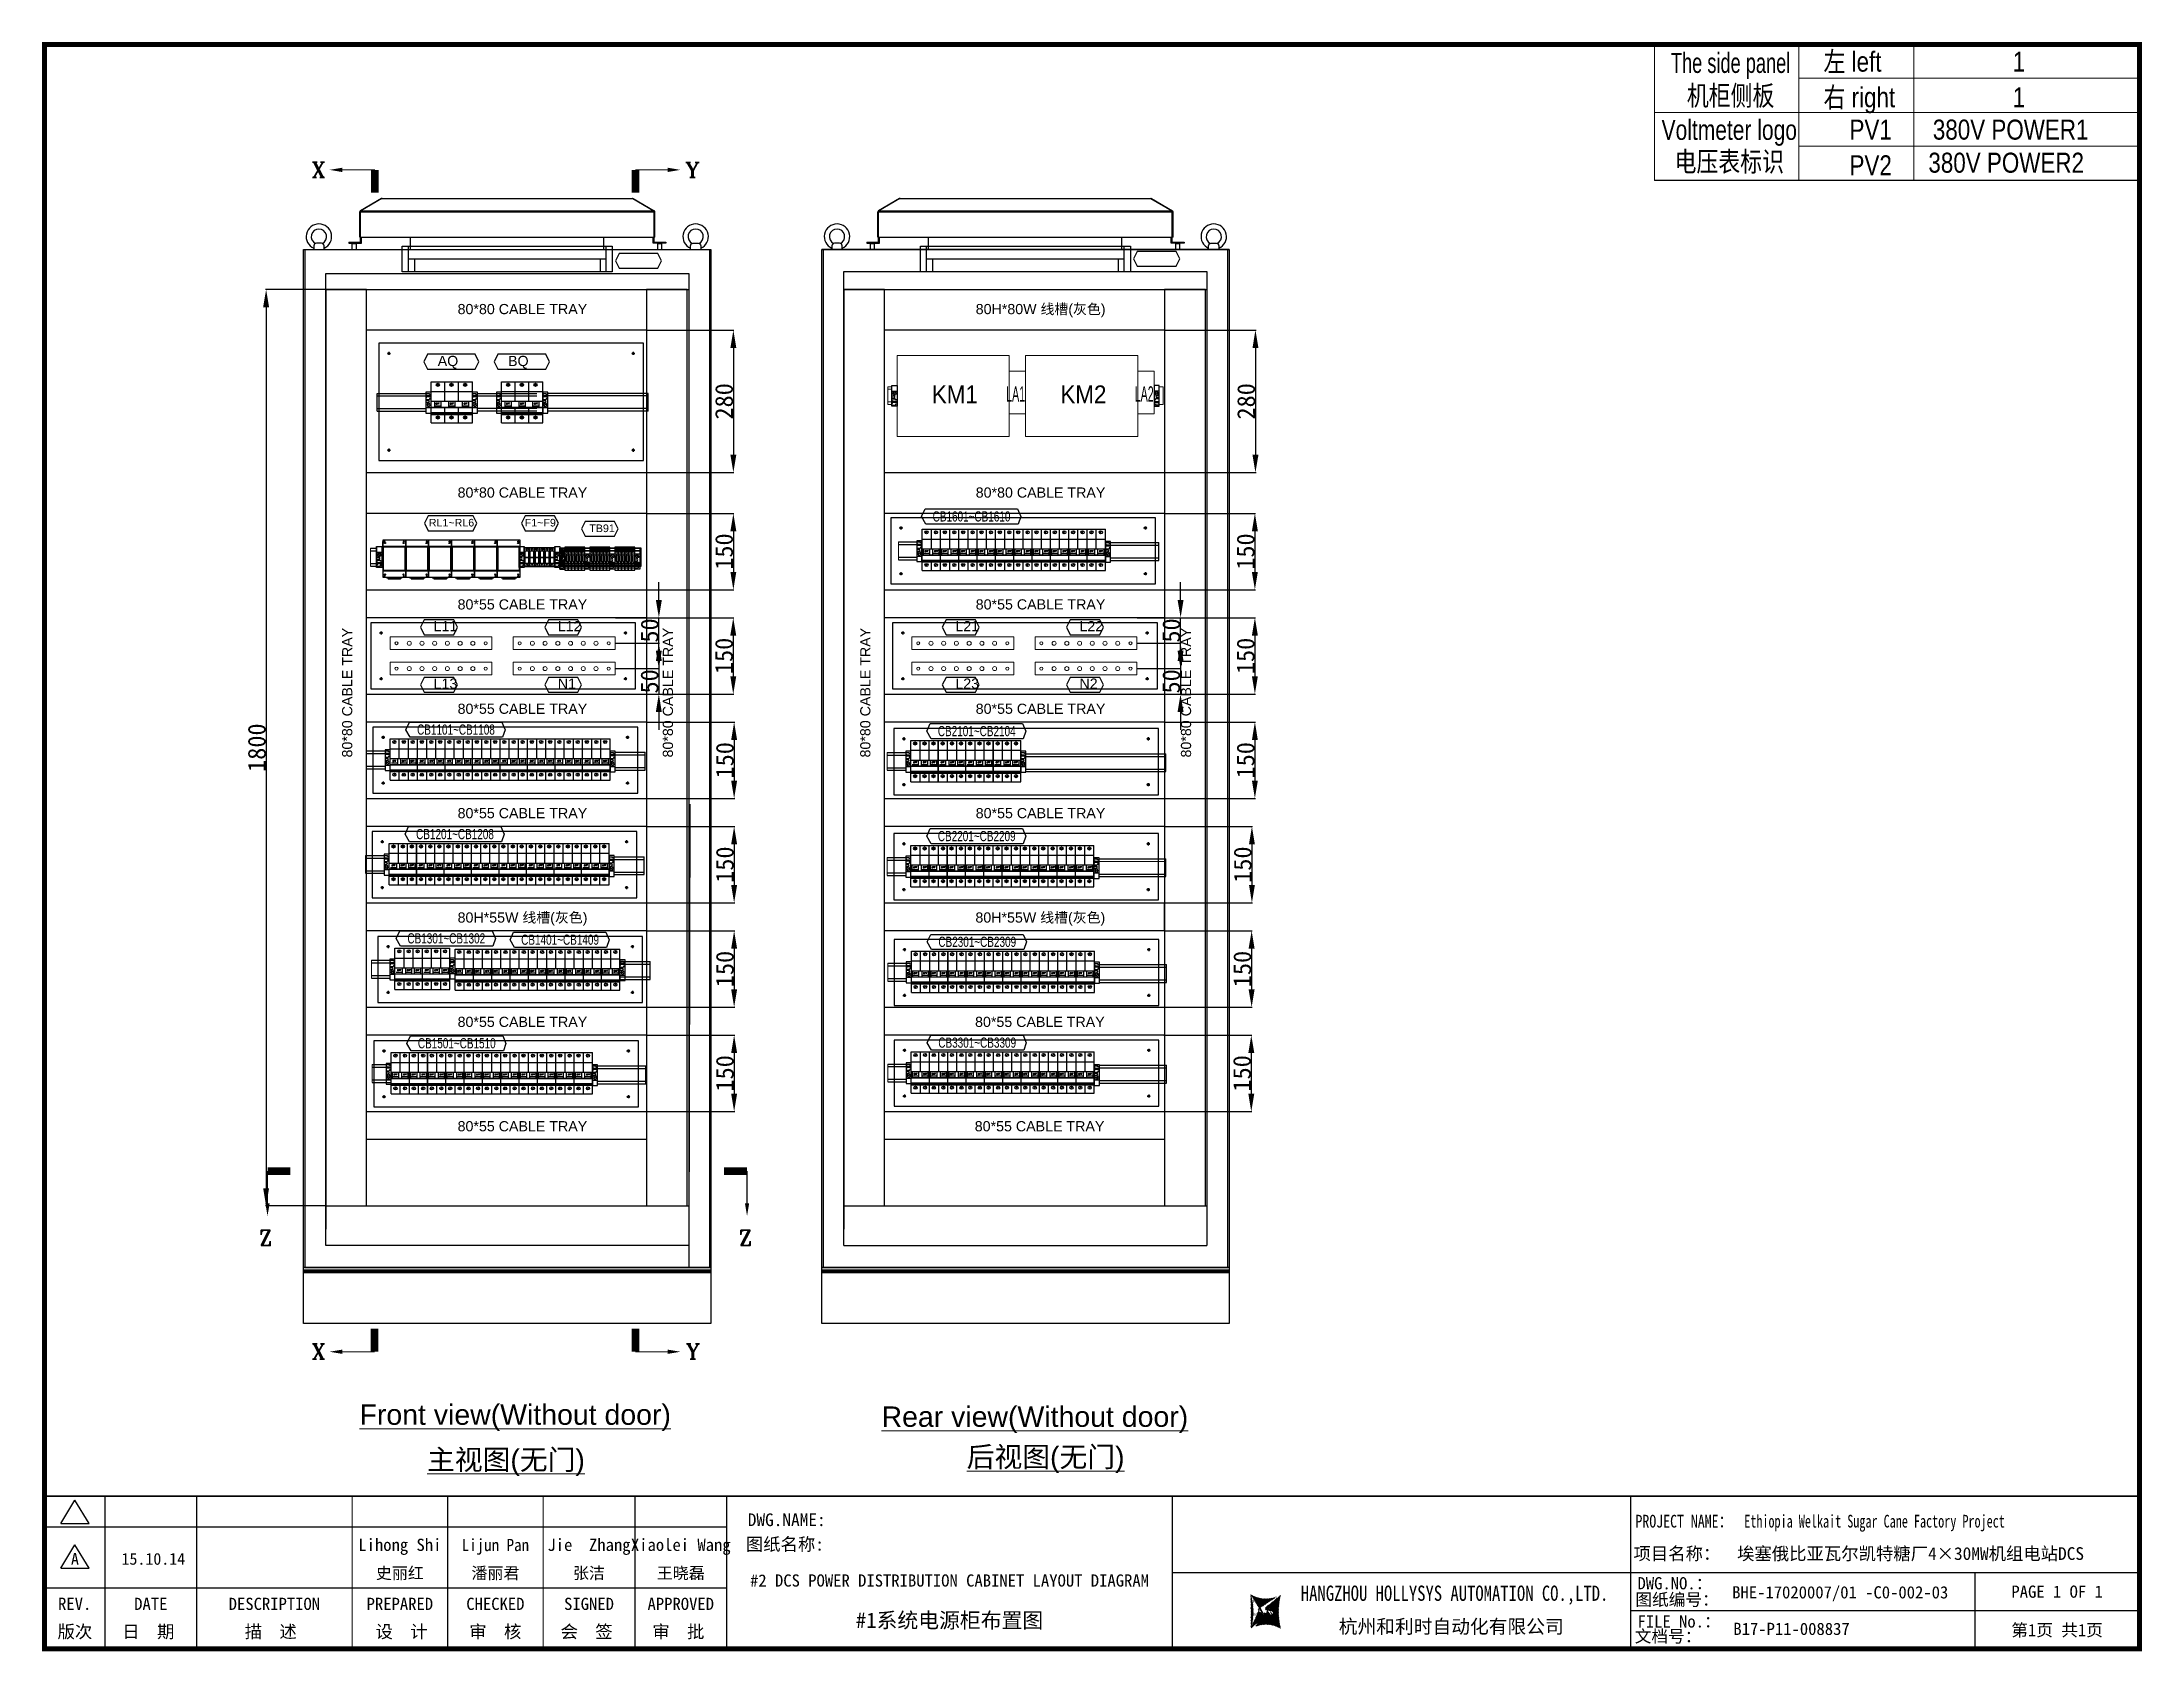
# Model space of a CAD drawing. Extents: x 81444 to 119867, y -54538 to -29386.
# Drawn here: x 86419 to 90544, y -41326 to -38164 of the extents above; entities that cross this region are included whole.
import ezdxf
from ezdxf.enums import TextEntityAlignment as Align
from ezdxf.lldxf.tags import DXFTag

# ---------------------------------------------------------------- set-up
doc = ezdxf.new("R2010")
doc.units = 0
doc.header["$LTSCALE"] = 100
doc.header["$MEASUREMENT"] = 0
for name, color, linetype in [('CABINET', 7, 'Continuous'), ('CLOUD_LAYER', 6, 'Continuous'), ('COMPONENT', 7, 'Continuous'), ('LOOP', 5, 'Continuous'), ('PANEL', 7, 'Continuous'), ('Panel Comp', 7, 'Continuous'), ('PSU', 12, 'Continuous'), ('t', 1, 'Continuous'), ('TEXT', 7, 'Continuous'), ('操作台', 7, 'Continuous'), ('标准图框及表格', 7, 'Continuous')]:
    doc.layers.add(name, color=color, linetype=linetype)
doc.layers.add('细实线', color=7, linetype='Continuous', lineweight=20)
doc.styles.add('HZ', font='arial.ttf', dxfattribs={"width": 0.7})
doc.styles.add('ROMANS', font='romans', dxfattribs={"width": 0.8, "height": 2})
doc.styles.add('ROMANT', font='romant.shx')
doc.styles.get("Standard").update_dxf_attribs({"font": ''})
doc.styles.get('Standard').set_extended_font_data('SimSun')
tags = doc.linetypes.add('CENTER', pattern=[2, 1.25, -0.25, 0.25, -0.25]).pattern_tags.tags
tags[10:11] = [DXFTag(74, 4), DXFTag(75, 0), DXFTag(340, '0'), DXFTag(46, 1.0), DXFTag(50, 0.0), DXFTag(44, 0.0), DXFTag(45, 0.0)]
tags[8:9] = [DXFTag(74, 4), DXFTag(75, 0), DXFTag(340, '0'), DXFTag(46, 1.0), DXFTag(50, 0.0), DXFTag(44, 0.0), DXFTag(45, 0.0)]
tags[6:7] = [DXFTag(74, 4), DXFTag(75, 0), DXFTag(340, '0'), DXFTag(46, 1.0), DXFTag(50, 0.0), DXFTag(44, 0.0), DXFTag(45, 0.0)]
tags[4:5] = [DXFTag(74, 4), DXFTag(75, 0), DXFTag(340, '0'), DXFTag(46, 1.0), DXFTag(50, 0.0), DXFTag(44, 0.0), DXFTag(45, 0.0)]
tags = doc.linetypes.add('CENTER2', pattern=[1.125, 0.75, -0.125, 0.125, -0.125]).pattern_tags.tags
tags[10:11] = [DXFTag(74, 4), DXFTag(75, 0), DXFTag(340, '0'), DXFTag(46, 1.0), DXFTag(50, 0.0), DXFTag(44, 0.0), DXFTag(45, 0.0)]
tags[8:9] = [DXFTag(74, 4), DXFTag(75, 0), DXFTag(340, '0'), DXFTag(46, 1.0), DXFTag(50, 0.0), DXFTag(44, 0.0), DXFTag(45, 0.0)]
tags[6:7] = [DXFTag(74, 4), DXFTag(75, 0), DXFTag(340, '0'), DXFTag(46, 1.0), DXFTag(50, 0.0), DXFTag(44, 0.0), DXFTag(45, 0.0)]
tags[4:5] = [DXFTag(74, 4), DXFTag(75, 0), DXFTag(340, '0'), DXFTag(46, 1.0), DXFTag(50, 0.0), DXFTag(44, 0.0), DXFTag(45, 0.0)]
tags = doc.linetypes.add('HIDDEN', pattern=[0.375, 0.25, -0.125]).pattern_tags.tags
tags[6:7] = [DXFTag(74, 4), DXFTag(75, 0), DXFTag(340, '0'), DXFTag(46, 1.0), DXFTag(50, 0.0), DXFTag(44, 0.0), DXFTag(45, 0.0)]
tags[4:5] = [DXFTag(74, 4), DXFTag(75, 0), DXFTag(340, '0'), DXFTag(46, 1.0), DXFTag(50, 0.0), DXFTag(44, 0.0), DXFTag(45, 0.0)]
tags = doc.linetypes.add('HIDDEN2', pattern=[0.1875, 0.125, -0.0625]).pattern_tags.tags
tags[6:7] = [DXFTag(74, 4), DXFTag(75, 0), DXFTag(340, '0'), DXFTag(46, 1.0), DXFTag(50, 0.0), DXFTag(44, 0.0), DXFTag(45, 0.0)]
tags[4:5] = [DXFTag(74, 4), DXFTag(75, 0), DXFTag(340, '0'), DXFTag(46, 1.0), DXFTag(50, 0.0), DXFTag(44, 0.0), DXFTag(45, 0.0)]
doc.dimstyles.new('ISO-25', dxfattribs={"dimtxt": 35, "dimasz": 35, "dimexe": 1.25, "dimexo": 0.625, "dimtad": 1, "dimtoh": 1, "dimdec": 0, "dimtxsty": 'Standard', "dimcen": 2.5, "dimadec": 0, "dimazin": 0, "dimtfac": 1, "dimtdec": 0, "dimtmove": 0, "dimatfit": 3, "dimfxl": 0, "dimarcsym": 0})

# ---------------------------------------------------------------- blocks, each defined once
blk = doc.blocks.new('图框')
at = {"layer": '标准图框及表格'}
h = blk.add_hatch(dxfattribs=at)
h.set_pattern_fill('ANSI31', color=5, scale=8.329864, style=0)
edge = h.paths.add_edge_path()
edge.add_arc((2399.3, -2998.2), 55.2, 238.1092, 291.6532)
edge.add_line((2419.6, -3049.4), (2388.5, -3070.2))
edge.add_arc((2238.9, -3078.3), 135.4, 346.3915, 374.25)
edge.add_line((2370.5, -3110.2), (2397.5, -3087.9))
edge.add_line((2391.3, -3080.3), (2396.1, -3080.9))
edge.add_spline(control_points=[(2397.5, -3087.9), (2398.4, -3087), (2400, -3085.5), (2399.9, -3081.3), (2397.4, -3081), (2396.1, -3080.9)], knot_values=[0, 0, 0, 0, 6.844331, 12.400427, 18.769243, 18.769243, 18.769243, 18.769243], weights=[1, 1, 1, 1, 1, 1], degree=3, periodic=0)
edge.add_spline(control_points=[(2388.5, -3070.3), (2387.8, -3070.9), (2386.5, -3072), (2385.5, -3073.4), (2385.1, -3074)], knot_values=[0, 0, 0, 0, 5.253674, 9.488439, 9.488439, 9.488439, 9.488439], weights=[1, 1, 1, 1, 1], degree=3, periodic=0)
edge.add_spline(control_points=[(2386.3, -3072.3), (2385.7, -3072.9), (2384.6, -3074.4), (2384.9, -3077.7), (2387.9, -3079.9), (2390.2, -3080.1), (2391.3, -3080.3)], knot_values=[10.665975, 10.665975, 10.665975, 10.665975, 18.977704, 28.894558, 41.119554, 52.646925, 52.646925, 52.646925, 52.646925], weights=[1, 1, 1, 1, 1, 1, 1], degree=3, periodic=0)
h = blk.add_hatch(dxfattribs=at)
h.set_pattern_fill('ANSI31', color=3, scale=8.329864, style=0)
edge = h.paths.add_edge_path()
edge.add_line((2402.5, -3075.8), (2407.7, -3076.4))
edge.add_spline(control_points=[(2401, -3068.8), (2400.2, -3069.6), (2398.5, -3071.2), (2398.6, -3075.4), (2401.1, -3075.6), (2402.4, -3075.8)], knot_values=[0, 0, 0, 0, 6.844331, 12.400427, 18.769243, 18.769243, 18.769243, 18.769243], weights=[1, 1, 1, 1, 1, 1], degree=3, periodic=0)
edge.add_line((2428, -3046.5), (2401, -3068.8))
edge.add_spline(control_points=[(2412.6, -3083.9), (2413, -3083.4), (2413.9, -3082.1), (2413.6, -3078.9), (2410.7, -3076.8), (2408.3, -3076.5), (2407.2, -3076.4)], knot_values=[12.654089, 12.654089, 12.654089, 12.654089, 18.977704, 28.894558, 41.119554, 52.646925, 52.646925, 52.646925, 52.646925], weights=[1, 1, 1, 1, 1, 1, 1], degree=3, periodic=0)
edge.add_line((2411.6, -3085), (2412.8, -3083.7))
edge.add_line((2410, -3086.4), (2411.6, -3085))
edge.add_line((2378.9, -3107.2), (2410, -3086.4))
edge.add_arc((2399.3, -3158.5), 55.2, 58.1092, 111.6532)
edge.add_arc((2559.6, -3078.3), 135.4, 166.3915, 194.25)
at = {"color": 7}
for p, q in [((2215.6, -2851.6), (2215.6, -3151.6)), ((3115.6, -2851.6), (3115.6, -3151.6)), ((0, -2911.6), (1340.2, -2911.6)), ((2215.6, -3001.6), (3115.6, -3001.6)), ((3115.6, -3001.6), (4115.6, -3001.6)), ((3791.8, -3001.6), (3791.8, -3151.6)), ((0, -3031.6), (1340.2, -3031.6)), ((4115.6, -3076.6), (3115.6, -3076.6))]:
    blk.add_line(p, q, dxfattribs=at)
at = {"color": 7, "const_width": 3}
blk.add_lwpolyline([(4115.6, -2851.6), (0, -2851.6)], dxfattribs=at)
at = {"layer": 't', "color": 7}
for p, q in [((31.9, -2905), (59.9, -2859.1)), ((87.8, -2905), (59.9, -2859.1)), ((31.9, -2905), (87.8, -2905)), ((31.9, -2993), (59.9, -2947.1)), ((87.8, -2993), (59.9, -2947.1)), ((31.9, -2993), (87.8, -2993))]:
    blk.add_line(p, q, dxfattribs=at)
at = {"layer": 't', "color": 7, "const_width": 9.62}
blk.add_lwpolyline([(4115.6, -3151.6), (4115.6, 0), (0, 0), (0, -3151.6)], close=True, dxfattribs=at)
at = {"layer": 't', "color": 7, "const_width": 2.4}
for points in [[(118.8, -2852.8), (118.8, -3151.6)], [(299.1, -2852.8), (299.1, -3151.6)], [(604.4, -2852.8), (604.4, -3156.4)], [(792, -2852.8), (792, -3156.4)], [(979.6, -2852.8), (979.6, -3156.4)], [(1159.9, -2852.8), (1159.9, -3156.4)], [(1340.2, -2852.8), (1340.2, -3156.4)]]:
    blk.add_lwpolyline(points, dxfattribs=at)
at = {"color": 7, "linetype": 'CENTER'}
for s, height, p in [('图纸编号：', 24, (3125.2, -3066.7)), ('杭州和利时自动化有限公司', 27, (2542.5, -3121.1)), ('文档号：', 24, (3124, -3138.7))]:
    blk.add_text(s, height=height, dxfattribs=at).set_placement(p)
at = {"color": 7, "flags": 8}
for tag, p, height in [('DWG.NAME:', (1381.6, -2910.4), 25), ('PROJECTNAME:', (3125.5, -2912.8), 24), ('PROJECTNAME：', (3339.1, -2913.1), 25), ('DWG.NO.:', (3128.2, -3030.4), 24), ('图纸编号', (3315.4, -3052.4), 24), ('FILENO.:', (3128.7, -3106.1), 24), ('文档号', (3317.7, -3124.1), 24)]:
    blk.add_attdef(tag, p, '', height=height, dxfattribs=at)
for tag, height, p in [('A', 23, (59.9, -2974.9)), ('设计时间', 23, (213.9, -2974.9)), ('RENLIU', 24, (698.2, -2950.4)), ('SHUFENWANG', 24, (885.8, -2950.4)), ('FANGHOU', 24, (1069.7, -2950.4)), ('DANDANLI', 24, (1250, -2950.4)), ('刘仁', 23, (698.2, -3002.2)), ('王姝芬', 23, (885.8, -3002.2)), ('侯方', 23, (1069.7, -3002.2)), ('李丹丹', 23, (1250, -3002.2)), ('#10STATIONONTROLCABINETCOVER', 30, (1777.9, -3017.2)), ('REV.', 24, (59.4, -3063)), ('DATE', 24, (208.9, -3063)), ('DESCRIPTION', 24, (451.7, -3063)), ('PREPARED', 24, (698.2, -3063)), ('CHECKED', 24, (885.8, -3063)), ('SIGNED', 24, (1069.7, -3063)), ('APPROVED', 24, (1250, -3063)), ('PAGEXOFX', 24, (3953.7, -3039.1)), ('图纸名称', 30, (1777.9, -3094.7)), ('第几页共几页', 24, (3953.7, -3114.1))]:
    blk.add_attdef(tag, text='', height=height, dxfattribs=at).set_placement(p, align=Align.MIDDLE)
for tag, p in [('图纸名称:', (1377.8, -2965.9)), ('项目名称：', (3121.6, -2984.3)), ('项目名称：', (3325, -2984.3))]:
    blk.add_attdef(tag, text='', height=25, dxfattribs=at).set_placement(p, align=Align.BOTTOM_LEFT)
at = {"color": 7, "width": 0.8, "flags": 8}
blk.add_attdef('HANGZHOUHOLLYSYSAUTOMATIONCO.,LTD.', text='', height=24, dxfattribs=at).set_placement((2770.1, -3045.7), align=Align.MIDDLE)
at = {"layer": 't', "color": 7}
for s, p in [('版次', (59.9, -3117.6)), ('日  期', (204.2, -3117.6)), ('描  述', (444.5, -3117.6)), ('设  计', (701.5, -3117.6)), ('审  核', (885.6, -3117.6)), ('会  签', (1065, -3117.6)), ('审  批', (1245.3, -3117.6))]:
    blk.add_text(s, height=25, dxfattribs=at).set_placement(p, align=Align.MIDDLE_CENTER)
at = {"layer": '标准图框及表格', "color": 5, "style": 'HZ'}
for s, p in [('pgqh', (2373.9, -3059.7)), ('hollilas', (2374.1, -3086))]:
    blk.add_text(s, height=5.21, dxfattribs=at).set_placement(p)
at = {"layer": '标准图框及表格', "color": 3, "style": 'HZ'}
for s, height, p in [('auto', 8.68, (2400.9, -3074.2)), ('hollysys', 4.34, (2402.5, -3099.7))]:
    blk.add_text(s, height=height, dxfattribs=at).set_placement(p)
blk = doc.blocks.new('风帽正面')
at = {"linetype": 'Continuous'}
for p, q in [((60582.9, -62124.9), (60541.6, -62148.8)), ((60583.7, -62124.9), (60542.3, -62148.8)), ((60582.9, -62124.9), (60583.1, -62125.3)), ((60583.7, -62124.9), (61076.8, -62124.9)), ((60584.3, -62124.6), (61076.2, -62124.6)), ((61076.8, -62124.9), (61118.1, -62148.8)), ((61077.6, -62124.9), (61077.4, -62125.3)), ((61077.6, -62124.9), (61118.9, -62148.8)), ((60540.2, -62200.6), (60540.2, -62151.1)), ((60540.2, -62151.1), (60541.7, -62151.1)), ((60541.6, -62148.8), (60542.1, -62149.6)), ((60541.7, -62200.6), (60541.7, -62151.1)), ((60541.7, -62151.1), (61118.7, -62151.1)), ((60542.3, -62148.8), (61118.1, -62148.8)), ((61118.9, -62148.8), (61118.4, -62149.6)), ((61118.7, -62200.6), (61118.7, -62151.1)), ((61120.2, -62151.1), (61118.7, -62151.1)), ((61120.2, -62200.6), (61120.2, -62151.1)), ((60540.2, -62200.6), (60541.7, -62200.6)), ((60541.7, -62210.6), (60541.7, -62200.6)), ((60541.7, -62200.6), (61118.7, -62200.6)), ((60543.7, -62212.6), (60543.7, -62200.6)), ((60639.7, -62224.6), (60639.7, -62200.6)), ((61019.7, -62224.6), (61019.7, -62200.6)), ((61116.7, -62212.6), (61116.7, -62200.6)), ((61118.7, -62210.6), (61118.7, -62200.6)), ((61120.2, -62200.6), (61118.7, -62200.6)), ((60518.7, -62210.6), (60518.7, -62212.6)), ((60518.7, -62210.6), (60541.7, -62210.6)), ((60518.7, -62212.6), (60543.7, -62212.6)), ((60521.7, -62210.6), (60521.7, -62212.6)), ((60526.2, -62212.6), (60525.7, -62213.1)), ((60525.7, -62224.6), (60525.7, -62213.1)), ((60525.7, -62213.1), (60533.7, -62213.1)), ((60533.7, -62213.1), (60533.2, -62212.6)), ((60533.7, -62224.6), (60533.7, -62213.1)), ((60543.7, -62212.6), (60541.7, -62210.6)), ((61116.7, -62212.6), (61118.7, -62210.6)), ((61141.7, -62212.6), (61116.7, -62212.6)), ((61118.7, -62210.6), (61141.7, -62210.6)), ((61126.2, -62212.6), (61125.7, -62213.1)), ((61125.7, -62224.6), (61125.7, -62213.1)), ((61125.7, -62213.1), (61133.7, -62213.1)), ((61133.7, -62213.1), (61133.2, -62212.6)), ((61133.7, -62224.6), (61133.7, -62213.1)), ((61138.7, -62210.6), (61138.7, -62212.6)), ((61141.7, -62210.6), (61141.7, -62212.6))]:
    blk.add_line(p, q, dxfattribs=at)
for centre, radius, start, end in [((60584.3, -62127.3), 2.7, 90, 120), ((61076.2, -62127.3), 2.7, 60, 90), ((60542.9, -62151.1), 2.7, 120, 180), ((60693.6, -62183.3), 155.2, 167.8738, 168.0486), ((60588.1, -62160.6), 47.3, 167.3118, 167.8829), ((61072.4, -62160.6), 47.3, 12.1171, 12.6882), ((60966.9, -62183.3), 155.2, 11.9514, 12.1262), ((61117.5, -62151.1), 2.7, 0, 60)]:
    blk.add_arc(centre, radius, start, end, dxfattribs=at)
for points, start_tangent, end_tangent in [([(60583.7, -62124.9), (60583.8, -62124.8), (60584.1, -62124.6)], (0.647129, 0.762381), (0.925529, 0.378677)), ([(60584.1, -62124.6), (60584.3, -62124.6)], (0.925529, 0.378677), (1, 0)), ([(61076.4, -62124.6), (61076.2, -62124.6)], (-0.925529, 0.378677), (-1, 0)), ([(61076.8, -62124.9), (61076.7, -62124.8), (61076.4, -62124.6)], (-0.647129, 0.762381), (-0.925529, 0.378677)), ([(60542.1, -62149.4), (60542.1, -62149.6), (60541.9, -62150.2)], (-0.266985, -0.963701), (-0.2203, -0.975432)), ([(60542.3, -62148.8), (60542.3, -62148.9), (60542.1, -62149.4)], (-0.390683, -0.920525), (-0.266985, -0.963701)), ([(61118.1, -62148.8), (61118.2, -62148.9), (61118.3, -62149.4)], (0.390683, -0.920525), (0.266985, -0.963701)), ([(61118.3, -62149.4), (61118.4, -62149.6), (61118.5, -62150.2)], (0.266985, -0.963701), (0.2203, -0.975432))]:
    blk.add_spline(points, degree=3, dxfattribs=dict(at, start_tangent=start_tangent, end_tangent=end_tangent))
blk = doc.blocks.new('LAMP')
at = {"layer": 'PANEL', "color": 9}
for p, q in [((-206.2, 0), (206.2, 0)), ((-206.2, -50), (-206.2, 0)), ((-194.2, -50), (-194.2, 0)), ((194.2, -50), (194.2, 0)), ((206.2, 0), (206.2, -50)), ((-194.2, -25), (194.2, -25)), ((-182.2, -25), (-182.2, -50)), ((182.2, -25), (182.2, -50)), ((206.2, -50), (-206.2, -50))]:
    blk.add_line(p, q, dxfattribs=at)
blk = doc.blocks.new('堵头')
at = {"color": 53}
for p, q in [((0, -41), (0, 0)), ((0, 0), (10, 0)), ((10, 0), (10, -41)), ((0, -11), (10, -11)), ((0, -20.6), (4, -20.6)), ((0, -24.6), (4, -24.6)), ((0, -26.6), (7, -26.6)), ((0, -29.6), (1, -29.6)), ((0, -35.6), (1, -35.6)), ((0, -38.6), (7, -38.6)), ((10, -41), (0, -41)), ((1, -29.6), (1, -31.6)), ((10, -31.6), (1, -31.6)), ((10, -33.6), (1, -33.6)), ((1, -35.6), (1, -33.6)), ((7.3, -18.3), (2.7, -13.8)), ((7, -28.6), (7, -26.6)), ((10, -28.6), (7, -28.6)), ((10, -36.6), (7, -36.6)), ((7, -36.6), (7, -38.6))]:
    blk.add_line(p, q, dxfattribs=at)
blk.add_arc((4, -22.6), 2, 270, 90, dxfattribs=at)
blk.add_ellipse((5, -16.1), major_axis=(0, -3.5), ratio=0.857143, start_param=4.712389, end_param=10.995574, dxfattribs=at)
blk = doc.blocks.new('*D213')
at = {"color": 0, "lineweight": -2}
for p, q in [((87606.7, -38729.6), (87777.9, -38729.6)), ((87776.7, -38764.6), (87776.7, -38974.6)), ((87606.7, -39009.6), (87777.9, -39009.6))]:
    blk.add_line(p, q, dxfattribs=at)
at = {"color": 0}
for points in [[(87782.5, -38764.6), (87770.9, -38764.6), (87776.7, -38729.6)], [(87770.9, -38974.6), (87782.5, -38974.6), (87776.7, -39009.6)]]:
    blk.add_solid(points, dxfattribs=at)
at = {"layer": 'Defpoints', "color": 0}
for p in [(87606.1, -38729.6), (87606.1, -39009.6), (87776.7, -39009.6)]:
    blk.add_point(p, dxfattribs=at)
at = {"color": 0, "insert": (87758.6, -38869.6), "char_height": 35, "attachment_point": 5, "rotation": 90}
blk.add_mtext('280', dxfattribs=at)
blk = doc.blocks.new('*D214')
at = {"color": 0, "lineweight": -2}
for p, q in [((87606.7, -39089.6), (87777.9, -39089.6)), ((87776.7, -39124.6), (87776.7, -39204.6)), ((87606.7, -39239.6), (87777.9, -39239.6))]:
    blk.add_line(p, q, dxfattribs=at)
at = {"color": 0}
for points in [[(87782.5, -39124.6), (87770.9, -39124.6), (87776.7, -39089.6)], [(87770.9, -39204.6), (87782.5, -39204.6), (87776.7, -39239.6)]]:
    blk.add_solid(points, dxfattribs=at)
at = {"layer": 'Defpoints', "color": 0}
for p in [(87606.1, -39089.6), (87606.1, -39239.6), (87776.7, -39239.6)]:
    blk.add_point(p, dxfattribs=at)
at = {"color": 0, "insert": (87758.6, -39164.6), "char_height": 35, "attachment_point": 5, "rotation": 90}
blk.add_mtext('150', dxfattribs=at)
blk = doc.blocks.new('*D215')
at = {"color": 0, "lineweight": -2}
for p, q in [((87606.7, -39294.6), (87777.8, -39294.6)), ((87776.5, -39329.6), (87776.5, -39409.6)), ((87606.7, -39444.6), (87777.8, -39444.6))]:
    blk.add_line(p, q, dxfattribs=at)
at = {"color": 0}
for points in [[(87782.3, -39329.6), (87770.7, -39329.6), (87776.5, -39294.6)], [(87770.7, -39409.6), (87782.3, -39409.6), (87776.5, -39444.6)]]:
    blk.add_solid(points, dxfattribs=at)
at = {"layer": 'Defpoints', "color": 0}
for p in [(87606.1, -39294.6), (87606.1, -39444.6), (87776.5, -39444.6)]:
    blk.add_point(p, dxfattribs=at)
at = {"color": 0, "insert": (87758.4, -39369.6), "char_height": 35, "attachment_point": 5, "rotation": 90}
blk.add_mtext('150', dxfattribs=at)
blk = doc.blocks.new('*D216')
at = {"color": 0, "lineweight": -2}
for p, q in [((87606.7, -39499.6), (87779.5, -39499.6)), ((87778.2, -39534.6), (87778.2, -39614.6)), ((87606.7, -39649.6), (87779.5, -39649.6))]:
    blk.add_line(p, q, dxfattribs=at)
at = {"color": 0}
for points in [[(87784.1, -39534.6), (87772.4, -39534.6), (87778.2, -39499.6)], [(87772.4, -39614.6), (87784.1, -39614.6), (87778.2, -39649.6)]]:
    blk.add_solid(points, dxfattribs=at)
at = {"layer": 'Defpoints', "color": 0}
for p in [(87606.1, -39499.6), (87606.1, -39649.6), (87778.2, -39649.6)]:
    blk.add_point(p, dxfattribs=at)
at = {"color": 0, "insert": (87760.1, -39574.6), "char_height": 35, "attachment_point": 5, "rotation": 90}
blk.add_mtext('150', dxfattribs=at)
blk = doc.blocks.new('*D217')
at = {"color": 0, "lineweight": -2}
for p, q in [((88624.5, -38729.6), (88803.6, -38729.6)), ((88802.3, -38764.6), (88802.3, -38974.6)), ((88624.5, -39009.6), (88803.6, -39009.6))]:
    blk.add_line(p, q, dxfattribs=at)
at = {"color": 0}
for points in [[(88808.2, -38764.6), (88796.5, -38764.6), (88802.3, -38729.6)], [(88796.5, -38974.6), (88808.2, -38974.6), (88802.3, -39009.6)]]:
    blk.add_solid(points, dxfattribs=at)
at = {"layer": 'Defpoints', "color": 0}
for p in [(88623.9, -38729.6), (88623.9, -39009.6), (88802.3, -39009.6)]:
    blk.add_point(p, dxfattribs=at)
at = {"color": 0, "insert": (88784.2, -38869.6), "char_height": 35, "attachment_point": 5, "rotation": 90}
blk.add_mtext('280', dxfattribs=at)
blk = doc.blocks.new('*D218')
at = {"color": 0, "lineweight": -2}
for p, q in [((88624.5, -39089.6), (88802.4, -39089.6)), ((88801.2, -39124.6), (88801.2, -39204.6)), ((88624.5, -39239.6), (88802.4, -39239.6))]:
    blk.add_line(p, q, dxfattribs=at)
at = {"color": 0}
for points in [[(88807, -39124.6), (88795.3, -39124.6), (88801.2, -39089.6)], [(88795.3, -39204.6), (88807, -39204.6), (88801.2, -39239.6)]]:
    blk.add_solid(points, dxfattribs=at)
at = {"layer": 'Defpoints', "color": 0}
for p in [(88623.9, -39089.6), (88623.9, -39239.6), (88801.2, -39239.6)]:
    blk.add_point(p, dxfattribs=at)
at = {"color": 0, "insert": (88783.1, -39164.6), "char_height": 35, "attachment_point": 5, "rotation": 90}
blk.add_mtext('150', dxfattribs=at)
blk = doc.blocks.new('*D219')
at = {"color": 0, "lineweight": -2}
for p, q in [((88624.5, -39294.6), (88802.5, -39294.6)), ((88801.2, -39329.6), (88801.2, -39409.6)), ((88624.5, -39444.6), (88802.5, -39444.6))]:
    blk.add_line(p, q, dxfattribs=at)
at = {"color": 0}
for points in [[(88807, -39329.6), (88795.4, -39329.6), (88801.2, -39294.6)], [(88795.4, -39409.6), (88807, -39409.6), (88801.2, -39444.6)]]:
    blk.add_solid(points, dxfattribs=at)
at = {"layer": 'Defpoints', "color": 0}
for p in [(88623.9, -39294.6), (88623.9, -39444.6), (88801.2, -39444.6)]:
    blk.add_point(p, dxfattribs=at)
at = {"color": 0, "insert": (88783.1, -39369.6), "char_height": 35, "attachment_point": 5, "rotation": 90}
blk.add_mtext('150', dxfattribs=at)
blk = doc.blocks.new('*D220')
at = {"color": 0, "lineweight": -2}
for p, q in [((86975.5, -38649.6), (86857.6, -38649.6)), ((86858.9, -38684.6), (86858.9, -40415.1)), ((86975.5, -40450.1), (86857.6, -40450.1))]:
    blk.add_line(p, q, dxfattribs=at)
at = {"color": 0}
for points in [[(86864.7, -38684.6), (86853, -38684.6), (86858.9, -38649.6)], [(86853, -40415.1), (86864.7, -40415.1), (86858.9, -40450.1)]]:
    blk.add_solid(points, dxfattribs=at)
at = {"layer": 'Defpoints', "color": 0}
for p in [(86976.1, -38649.6), (86858.9, -40450.1), (86976.1, -40450.1)]:
    blk.add_point(p, dxfattribs=at)
at = {"color": 0, "insert": (86840.7, -39549.8), "char_height": 35, "attachment_point": 5, "rotation": 90}
blk.add_mtext('1800', dxfattribs=at)
blk = doc.blocks.new('*D221')
at = {"color": 0, "lineweight": -2}
for p, q in [((88624.5, -39499.6), (88802.5, -39499.6)), ((88801.2, -39534.6), (88801.2, -39614.6)), ((88624.5, -39649.6), (88802.5, -39649.6))]:
    blk.add_line(p, q, dxfattribs=at)
at = {"color": 0}
for points in [[(88807, -39534.6), (88795.4, -39534.6), (88801.2, -39499.6)], [(88795.4, -39614.6), (88807, -39614.6), (88801.2, -39649.6)]]:
    blk.add_solid(points, dxfattribs=at)
at = {"layer": 'Defpoints', "color": 0}
for p in [(88623.9, -39499.6), (88623.9, -39649.6), (88801.2, -39649.6)]:
    blk.add_point(p, dxfattribs=at)
at = {"color": 0, "insert": (88783.1, -39574.6), "char_height": 35, "attachment_point": 5, "rotation": 90}
blk.add_mtext('150', dxfattribs=at)
blk = doc.blocks.new('*D222')
at = {"color": 0, "lineweight": -2}
for p, q in [((87606.7, -39704.6), (87779.5, -39704.6)), ((87778.2, -39739.6), (87778.2, -39819.6)), ((87606.7, -39854.6), (87779.5, -39854.6))]:
    blk.add_line(p, q, dxfattribs=at)
at = {"color": 0}
for points in [[(87784.1, -39739.6), (87772.4, -39739.6), (87778.2, -39704.6)], [(87772.4, -39819.6), (87784.1, -39819.6), (87778.2, -39854.6)]]:
    blk.add_solid(points, dxfattribs=at)
at = {"layer": 'Defpoints', "color": 0}
for p in [(87606.1, -39704.6), (87606.1, -39854.6), (87778.2, -39854.6)]:
    blk.add_point(p, dxfattribs=at)
at = {"color": 0, "insert": (87760.1, -39779.6), "char_height": 35, "attachment_point": 5, "rotation": 90}
blk.add_mtext('150', dxfattribs=at)
blk = doc.blocks.new('*D223')
at = {"color": 0, "lineweight": -2}
for p, q in [((87606.7, -39909.6), (87779.5, -39909.6)), ((87778.2, -39944.6), (87778.2, -40024.6)), ((87606.7, -40059.6), (87779.5, -40059.6))]:
    blk.add_line(p, q, dxfattribs=at)
at = {"color": 0}
for points in [[(87784.1, -39944.6), (87772.4, -39944.6), (87778.2, -39909.6)], [(87772.4, -40024.6), (87784.1, -40024.6), (87778.2, -40059.6)]]:
    blk.add_solid(points, dxfattribs=at)
at = {"layer": 'Defpoints', "color": 0}
for p in [(87606.1, -39909.6), (87606.1, -40059.6), (87778.2, -40059.6)]:
    blk.add_point(p, dxfattribs=at)
at = {"color": 0, "insert": (87760.1, -39984.6), "char_height": 35, "attachment_point": 5, "rotation": 90}
blk.add_mtext('150', dxfattribs=at)
blk = doc.blocks.new('*D224')
at = {"color": 0, "lineweight": -2}
for p, q in [((88623.9, -39704.6), (88796.6, -39704.6)), ((88795.4, -39739.6), (88795.4, -39819.6)), ((88623.9, -39854.6), (88796.6, -39854.6))]:
    blk.add_line(p, q, dxfattribs=at)
at = {"color": 0}
for points in [[(88801.2, -39739.6), (88789.6, -39739.6), (88795.4, -39704.6)], [(88789.6, -39819.6), (88801.2, -39819.6), (88795.4, -39854.6)]]:
    blk.add_solid(points, dxfattribs=at)
at = {"layer": 'Defpoints', "color": 0}
for p in [(88623.3, -39704.6), (88623.3, -39854.6), (88795.4, -39854.6)]:
    blk.add_point(p, dxfattribs=at)
at = {"color": 0, "insert": (88777.3, -39779.6), "char_height": 35, "attachment_point": 5, "rotation": 90}
blk.add_mtext('150', dxfattribs=at)
blk = doc.blocks.new('*D225')
at = {"color": 0, "lineweight": -2}
for p, q in [((88623.3, -39909.6), (88796, -39909.6)), ((88794.8, -39944.6), (88794.8, -40024.6)), ((88623.3, -40059.6), (88796, -40059.6))]:
    blk.add_line(p, q, dxfattribs=at)
at = {"color": 0}
for points in [[(88800.6, -39944.6), (88788.9, -39944.6), (88794.8, -39909.6)], [(88788.9, -40024.6), (88800.6, -40024.6), (88794.8, -40059.6)]]:
    blk.add_solid(points, dxfattribs=at)
at = {"layer": 'Defpoints', "color": 0}
for p in [(88622.6, -39909.6), (88622.6, -40059.6), (88794.8, -40059.6)]:
    blk.add_point(p, dxfattribs=at)
at = {"color": 0, "insert": (88776.6, -39984.6), "char_height": 35, "attachment_point": 5, "rotation": 90}
blk.add_mtext('150', dxfattribs=at)
blk = doc.blocks.new('*D226')
at = {"color": 0, "lineweight": -2}
for p, q in [((88622.6, -40114.6), (88795.4, -40114.6)), ((88794.1, -40149.6), (88794.1, -40229.6)), ((88622.6, -40264.6), (88795.4, -40264.6))]:
    blk.add_line(p, q, dxfattribs=at)
at = {"color": 0}
for points in [[(88800, -40149.6), (88788.3, -40149.6), (88794.1, -40114.6)], [(88788.3, -40229.6), (88800, -40229.6), (88794.1, -40264.6)]]:
    blk.add_solid(points, dxfattribs=at)
at = {"layer": 'Defpoints', "color": 0}
for p in [(88622, -40114.6), (88622, -40264.6), (88794.1, -40264.6)]:
    blk.add_point(p, dxfattribs=at)
at = {"color": 0, "insert": (88776, -40189.6), "char_height": 35, "attachment_point": 5, "rotation": 90}
blk.add_mtext('150', dxfattribs=at)
blk = doc.blocks.new('*D227')
at = {"color": 0, "lineweight": -2}
for p, q in [((87606.7, -40114.6), (87779.5, -40114.6)), ((87778.2, -40149.6), (87778.2, -40229.6)), ((87606.7, -40264.6), (87779.5, -40264.6))]:
    blk.add_line(p, q, dxfattribs=at)
at = {"color": 0}
for points in [[(87784.1, -40149.6), (87772.4, -40149.6), (87778.2, -40114.6)], [(87772.4, -40229.6), (87784.1, -40229.6), (87778.2, -40264.6)]]:
    blk.add_solid(points, dxfattribs=at)
at = {"layer": 'Defpoints', "color": 0}
for p in [(87606.1, -40114.6), (87606.1, -40264.6), (87778.2, -40264.6)]:
    blk.add_point(p, dxfattribs=at)
at = {"color": 0, "insert": (87760.1, -40189.6), "char_height": 35, "attachment_point": 5, "rotation": 90}
blk.add_mtext('150', dxfattribs=at)
blk = doc.blocks.new('NZ125-3P')
at = {"layer": 'COMPONENT', "color": 6, "linetype": 'HIDDEN', "ltscale": 0.2}
for p, q in [((86866.6, -25525.6), (86871, -25521.3)), ((86893.3, -25525.6), (86897.7, -25521.3)), ((86893.6, -25525.6), (86898, -25521.3)), ((86920.3, -25525.6), (86924.7, -25521.3)), ((86866.6, -25589.8), (86871, -25585.5)), ((86893.3, -25589.8), (86897.7, -25585.5)), ((86893.6, -25589.8), (86898, -25585.5)), ((86920.3, -25589.8), (86924.7, -25585.5))]:
    blk.add_line(p, q, dxfattribs=at)
for centre in [(86868.8, -25523.5), (86895.5, -25523.5), (86895.8, -25523.5), (86922.5, -25523.5), (86868.8, -25587.6), (86895.5, -25587.6), (86895.8, -25587.6), (86922.5, -25587.6)]:
    blk.add_circle(centre, 3.1, dxfattribs=at)
at = {"layer": 'PSU', "linetype": 'HIDDEN', "ltscale": 0.2}
for p, q in [((86855.7, -25517.4), (86909.7, -25517.4)), ((86855.7, -25536.6), (86855.7, -25517.4)), ((86882.7, -25536.6), (86882.7, -25517.4)), ((86882.7, -25517.4), (86936.7, -25517.4)), ((86882.7, -25536.6), (86882.7, -25517.4)), ((86909.7, -25536.6), (86909.7, -25517.4)), ((86909.7, -25536.6), (86909.7, -25517.4)), ((86936.7, -25536.6), (86936.7, -25517.4)), ((86909.7, -25555.8), (86909.7, -25536.6)), ((86936.7, -25598.4), (86936.7, -25536.6)), ((86855.7, -25598.4), (86855.7, -25581.6)), ((86855.7, -25598.4), (86909.7, -25598.4)), ((86882.7, -25598.4), (86882.7, -25581.6)), ((86882.7, -25598.4), (86882.7, -25581.6)), ((86882.7, -25598.4), (86936.7, -25598.4)), ((86909.7, -25598.4), (86909.7, -25581.6)), ((86909.7, -25598.4), (86909.7, -25581.6)), ((86936.7, -25598.4), (86936.7, -25584.6))]:
    blk.add_line(p, q, dxfattribs=at)
at = {"layer": 'PSU'}
for p, q in [((86855.7, -25536.6), (86909.7, -25536.6)), ((86855.7, -25581.6), (86855.7, -25536.6)), ((86855.7, -25555.8), (86873.7, -25555.8)), ((86855.7, -25567.5), (86909.7, -25567.5)), ((86855.7, -25568), (86909.7, -25568)), ((86862.8, -25567.5), (86862.8, -25555.8)), ((86862.8, -25564.4), (86875.1, -25564.4)), ((86873.7, -25555.8), (86891.7, -25555.8)), ((86875.1, -25567.5), (86875.1, -25555.8)), ((86882.7, -25555.8), (86882.7, -25536.6)), ((86882.7, -25536.6), (86936.7, -25536.6)), ((86882.7, -25555.8), (86882.7, -25536.6)), ((86882.7, -25555.8), (86900.7, -25555.8)), ((86882.7, -25567.5), (86936.7, -25567.5)), ((86882.7, -25581.6), (86882.7, -25567.5)), ((86882.7, -25568), (86936.7, -25568)), ((86890.3, -25567.5), (86890.3, -25555.8)), ((86890.3, -25564.4), (86902.6, -25564.4)), ((86891.7, -25555.8), (86909.7, -25555.8)), ((86900.7, -25555.8), (86918.7, -25555.8)), ((86902.6, -25567.5), (86902.6, -25555.8)), ((86909.7, -25555.8), (86909.7, -25536.6)), ((86909.7, -25581.6), (86909.7, -25567.5)), ((86917.3, -25567.5), (86917.3, -25555.8)), ((86917.3, -25564.4), (86929.6, -25564.4)), ((86918.7, -25555.8), (86936.7, -25555.8)), ((86929.6, -25567.5), (86929.6, -25555.8)), ((86936.7, -25581.6), (86936.7, -25536.6)), ((86855.7, -25577.9), (86909.7, -25577.9)), ((86855.7, -25579.2), (86909.7, -25579.2)), ((86855.7, -25581.6), (86909.7, -25581.6)), ((86873.7, -25581.6), (86873.7, -25581.6)), ((86882.7, -25577.9), (86936.7, -25577.9)), ((86882.7, -25579.2), (86936.7, -25579.2)), ((86882.7, -25581.6), (86936.7, -25581.6)), ((86891.7, -25581.6), (86891.7, -25581.6)), ((86900.7, -25581.6), (86900.7, -25581.6)), ((86918.7, -25581.6), (86918.7, -25581.6))]:
    blk.add_line(p, q, dxfattribs=at)
at = {"layer": 'TEXT', "style": 'ROMANS'}
for p in [(86868.7, -25560.5), (86896.5, -25560.5), (86923.6, -25560.5)]:
    blk.add_text('OFF', height=3.09, dxfattribs=at).set_placement(p, align=Align.MIDDLE)
blk = doc.blocks.new('空开3P')
at = {"layer": 'COMPONENT', "color": 6, "linetype": 'HIDDEN', "ltscale": 0.2}
for p, q in [((185939.2, 105389.4, 63738.9), (185943.6, 105393.8, 63738.9)), ((185957.7, 105389.4, 63738.9), (185962.1, 105393.8, 63738.9)), ((185975.2, 105389.4, 63738.9), (185979.6, 105393.8, 63738.9)), ((185939.2, 105325.2, 63738.9), (185943.6, 105329.6, 63738.9)), ((185957.7, 105325.2, 63738.9), (185962.1, 105329.6, 63738.9)), ((185975.2, 105325.2, 63738.9), (185979.6, 105329.6, 63738.9))]:
    blk.add_line(p, q, dxfattribs=at)
for centre in [(185941.4, 105391.6, 63738.9), (185959.9, 105391.6, 63738.9), (185977.4, 105391.6, 63738.9), (185941.4, 105327.4, 63738.9), (185959.9, 105327.4, 63738.9), (185977.4, 105327.4, 63738.9)]:
    blk.add_circle(centre, 3.1, dxfattribs=at)
at = {"layer": 'PSU', "linetype": 'HIDDEN', "ltscale": 0.2}
for p, q in [((185932.9, 105397.7, 63738.9), (185969, 105397.7, 63738.9)), ((185932.9, 105378.4, 63738.9), (185932.9, 105397.7, 63738.9)), ((185951, 105378.4, 63738.9), (185951, 105397.7, 63738.9)), ((185969, 105397.7, 63738.9), (185987, 105397.7, 63738.9)), ((185969, 105378.4, 63738.9), (185969, 105397.7, 63738.9)), ((185969, 105378.4, 63738.9), (185969, 105397.7, 63738.9)), ((185969, 105359.2, 63738.9), (185969, 105378.4, 63738.9)), ((185987, 105378.4, 63738.9), (185987, 105397.7, 63738.9)), ((185932.9, 105316.6, 63738.9), (185932.9, 105333.4, 63738.9)), ((185951, 105316.6, 63738.9), (185951, 105333.4, 63738.9)), ((185969, 105316.6, 63738.9), (185969, 105337.2, 63738.9)), ((185969, 105316.6, 63738.9), (185969, 105333.4, 63738.9)), ((185969, 105316.6, 63738.9), (185969, 105330.4, 63738.9)), ((185987, 105316.6, 63738.9), (185987, 105333.4, 63738.9)), ((185932.9, 105316.6, 63738.9), (185969, 105316.6, 63738.9)), ((185969, 105316.6, 63738.9), (185987, 105316.6, 63738.9))]:
    blk.add_line(p, q, dxfattribs=at)
at = {"layer": 'PSU'}
for p, q in [((185932.9, 105378.4, 63738.9), (185969, 105378.4, 63738.9)), ((185932.9, 105333.4, 63738.9), (185932.9, 105378.4, 63738.9)), ((185932.9, 105359.2, 63738.9), (185951, 105359.2, 63738.9)), ((185947.9, 105347.5, 63738.9), (185947.9, 105359.2, 63738.9)), ((185951, 105359.2, 63738.9), (185951, 105378.4, 63738.9)), ((185951, 105359.2, 63738.9), (185969, 105359.2, 63738.9)), ((185954, 105347.5, 63738.9), (185954, 105359.2, 63738.9)), ((185966.4, 105347.5, 63738.9), (185966.4, 105359.2, 63738.9)), ((185969, 105378.4, 63738.9), (185987, 105378.4, 63738.9)), ((185969, 105359.2, 63738.9), (185969, 105378.4, 63738.9)), ((185969, 105359.2, 63738.9), (185969, 105378.4, 63738.9)), ((185969, 105359.2, 63738.9), (185987, 105359.2, 63738.9)), ((185971.5, 105347.5, 63738.9), (185971.5, 105359.2, 63738.9)), ((185983.9, 105347.5, 63738.9), (185983.9, 105359.2, 63738.9)), ((185987, 105333.4, 63738.9), (185987, 105378.4, 63738.9)), ((185932.9, 105347.5, 63738.9), (185969, 105347.5, 63738.9)), ((185932.9, 105347, 63738.9), (185969, 105347, 63738.9)), ((185932.9, 105337.2, 63738.9), (185969, 105337.2, 63738.9)), ((185932.9, 105335.8, 63738.9), (185969, 105335.8, 63738.9)), ((185932.9, 105333.4, 63738.9), (185969, 105333.4, 63738.9)), ((185935.5, 105350.6, 63738.9), (185947.9, 105350.6, 63738.9)), ((185951, 105333.4, 63738.9), (185951, 105333.4, 63738.9)), ((185954, 105350.6, 63738.9), (185966.4, 105350.6, 63738.9)), ((185969, 105347.5, 63738.9), (185987, 105347.5, 63738.9)), ((185969, 105347, 63738.9), (185987, 105347, 63738.9)), ((185969, 105337.2, 63738.9), (185987, 105337.2, 63738.9)), ((185969, 105333.4, 63738.9), (185969, 105337.2, 63738.9)), ((185969, 105333.4, 63738.9), (185969, 105337.2, 63738.9)), ((185969, 105335.8, 63738.9), (185987, 105335.8, 63738.9)), ((185969, 105333.4, 63738.9), (185987, 105333.4, 63738.9)), ((185971.5, 105350.6, 63738.9), (185983.9, 105350.6, 63738.9))]:
    blk.add_line(p, q, dxfattribs=at)
at = {"layer": 'TEXT', "style": 'ROMANS'}
for p in [(185941.5, 105354.5, 63738.9), (185960.3, 105354.5, 63738.9), (185977.5, 105354.5, 63738.9)]:
    blk.add_text('OFF', height=3.09, dxfattribs=at).set_placement(p, align=Align.MIDDLE)
blk = doc.blocks.new('2P空开')
at = {"layer": 'COMPONENT', "color": 6, "linetype": 'HIDDEN', "ltscale": 0.2}
for p, q in [((-11.8, -8.2), (-7.4, -3.9)), ((6.8, -8.2), (11.1, -3.9)), ((-11.8, -72.4), (-7.4, -68)), ((6.8, -72.4), (11.1, -68))]:
    blk.add_line(p, q, dxfattribs=at)
for centre in [(-9.6, -6), (9, -6), (-9.6, -70.2), (9, -70.2)]:
    blk.add_circle(centre, 3.1, dxfattribs=at)
at = {"layer": 'PSU', "linetype": 'HIDDEN', "ltscale": 0.2}
for p, q in [((-18, 0), (18, 0)), ((-18, -19.2), (-18, 0)), ((0, -19.2), (0, 0)), ((18, -19.2), (18, 0)), ((18, -81), (18, -19.2)), ((-18, -81), (-18, -64.2)), ((-18, -81), (18, -81)), ((0, -81), (0, -64.2)), ((18, -81), (18, -67.2))]:
    blk.add_line(p, q, dxfattribs=at)
at = {"layer": 'PSU'}
for p, q in [((-18, -19.2), (18, -19.2)), ((-18, -64.2), (-18, -19.2)), ((-18, -38.4), (0, -38.4)), ((-15.4, -50.1), (-15.4, -38.4)), ((-3.1, -50.1), (-3.1, -38.4)), ((0, -38.4), (0, -19.2)), ((0, -38.4), (18, -38.4)), ((3.1, -50.1), (3.1, -38.4)), ((15.4, -50.1), (15.4, -38.4)), ((18, -64.2), (18, -19.2)), ((-18, -50.1), (18, -50.1)), ((-18, -50.6), (18, -50.6)), ((-18, -60.5), (18, -60.5)), ((-18, -61.8), (18, -61.8)), ((-18, -64.2), (18, -64.2)), ((-15.4, -47), (-3.1, -47)), ((0, -64.2), (0, -64.2)), ((3.1, -47), (15.4, -47))]:
    blk.add_line(p, q, dxfattribs=at)
at = {"layer": 'TEXT', "style": 'ROMANS'}
for p in [(-9.5, -43.1), (9.4, -43.1)]:
    blk.add_text('OFF', height=3.09, dxfattribs=at).set_placement(p, align=Align.MIDDLE)
blk = doc.blocks.new('*D234')
at = {"color": 0, "lineweight": -2}
for p, q in [((87630.4, -39259.6), (87630.4, -39224.6)), ((87544.9, -39294.6), (87631.6, -39294.6)), ((87630.4, -39344.7), (87630.4, -39294.6)), ((87544.9, -39344.7), (87631.6, -39344.7)), ((87630.4, -39379.7), (87630.4, -39414.7))]:
    blk.add_line(p, q, dxfattribs=at)
at = {"color": 0}
for points in [[(87624.5, -39259.6), (87636.2, -39259.6), (87630.4, -39294.6)], [(87636.2, -39379.7), (87624.5, -39379.7), (87630.4, -39344.7)]]:
    blk.add_solid(points, dxfattribs=at)
at = {"layer": 'Defpoints', "color": 0}
for p in [(87544.3, -39294.6), (87630.4, -39294.6), (87544.3, -39344.7)]:
    blk.add_point(p, dxfattribs=at)
at = {"color": 0, "insert": (87612.3, -39319.6), "char_height": 35, "attachment_point": 5, "rotation": 90}
blk.add_mtext('50', dxfattribs=at)
blk = doc.blocks.new('*D235')
at = {"color": 0, "lineweight": -2}
for p, q in [((87630.3, -39359.5), (87630.3, -39324.5)), ((87545, -39394.5), (87631.5, -39394.5)), ((87630.3, -39394.5), (87630.3, -39444.6)), ((87545, -39444.6), (87631.5, -39444.6)), ((87630.3, -39479.6), (87630.3, -39514.6))]:
    blk.add_line(p, q, dxfattribs=at)
at = {"color": 0}
for points in [[(87624.4, -39359.5), (87636.1, -39359.5), (87630.3, -39394.5)], [(87636.1, -39479.6), (87624.4, -39479.6), (87630.3, -39444.6)]]:
    blk.add_solid(points, dxfattribs=at)
at = {"layer": 'Defpoints', "color": 0}
for p in [(87544.4, -39394.5), (87544.4, -39444.6), (87630.3, -39444.6)]:
    blk.add_point(p, dxfattribs=at)
at = {"color": 0, "insert": (87612.1, -39419.6), "char_height": 35, "attachment_point": 5, "rotation": 90}
blk.add_mtext('50', dxfattribs=at)
blk = doc.blocks.new('*D236')
at = {"color": 0, "lineweight": -2}
for p, q in [((88655.3, -39259.6), (88655.3, -39224.6)), ((88569.8, -39294.6), (88656.5, -39294.6)), ((88655.3, -39344.7), (88655.3, -39294.6)), ((88569.8, -39344.7), (88656.5, -39344.7)), ((88655.3, -39379.7), (88655.3, -39414.7))]:
    blk.add_line(p, q, dxfattribs=at)
at = {"color": 0}
for points in [[(88649.4, -39259.6), (88661.1, -39259.6), (88655.3, -39294.6)], [(88661.1, -39379.7), (88649.4, -39379.7), (88655.3, -39344.7)]]:
    blk.add_solid(points, dxfattribs=at)
at = {"layer": 'Defpoints', "color": 0}
for p in [(88569.2, -39294.6), (88655.3, -39294.6), (88569.2, -39344.7)]:
    blk.add_point(p, dxfattribs=at)
at = {"color": 0, "insert": (88637.1, -39319.6), "char_height": 35, "attachment_point": 5, "rotation": 90}
blk.add_mtext('50', dxfattribs=at)
blk = doc.blocks.new('*D237')
at = {"color": 0, "lineweight": -2}
for p, q in [((88655.1, -39359.5), (88655.1, -39324.5)), ((88569.9, -39394.5), (88656.4, -39394.5)), ((88655.1, -39394.5), (88655.1, -39444.6)), ((88569.9, -39444.6), (88656.4, -39444.6)), ((88655.1, -39479.6), (88655.1, -39514.6))]:
    blk.add_line(p, q, dxfattribs=at)
at = {"color": 0}
for points in [[(88649.3, -39359.5), (88661, -39359.5), (88655.1, -39394.5)], [(88661, -39479.6), (88649.3, -39479.6), (88655.1, -39444.6)]]:
    blk.add_solid(points, dxfattribs=at)
at = {"layer": 'Defpoints', "color": 0}
for p in [(88569.3, -39394.5), (88569.3, -39444.6), (88655.1, -39444.6)]:
    blk.add_point(p, dxfattribs=at)
at = {"color": 0, "insert": (88637, -39419.6), "char_height": 35, "attachment_point": 5, "rotation": 90}
blk.add_mtext('50', dxfattribs=at)
blk = doc.blocks.new('柱状熔断器RT14-20')
at = {"color": 1}
for p, q in [((87988.4, -29707.6), (87994.6, -29707.6)), ((87994.6, -29708.9), (87988.4, -29708.9))]:
    blk.add_line(p, q, dxfattribs=at)
for points in [[(87986.5, -29726.5), (87986.5, -29688.5), (87996.5, -29688.5), (87996.5, -29726.5)], [(87988.4, -29695.2), (87994.6, -29695.2), (87994.6, -29720), (87988.4, -29720)]]:
    blk.add_lwpolyline(points, close=True, dxfattribs=at)
for centre in [(87991.5, -29691.7), (87991.4, -29723.2)]:
    blk.add_circle(centre, 1.82, dxfattribs=at)
blk = doc.blocks.new('Z$W@#31031')
at = {"color": 53}
for p, q in [((0, 45), (0, 0)), ((6.5, 45), (0, 45)), ((6.5, 0), (6.5, 45)), ((0, 40.6), (6.5, 40.6)), ((0, 31.9), (6.5, 31.9)), ((0, 13.1), (6.5, 13.1)), ((0, 4.4), (6.5, 4.4)), ((0, 0), (6.5, 0)), ((2.6, 27.5), (4.4, 30.1)), ((2.6, 27.6), (2.6, 17.4)), ((2.6, 17.5), (4.4, 14.9))]:
    blk.add_line(p, q, dxfattribs=at)
at = {"color": 53, "linetype": 'HIDDEN2'}
for p, q in [((4.1, 35.1), (2.4, 37.5)), ((4.1, 9.9), (2.4, 7.5))]:
    blk.add_line(p, q, dxfattribs=at)
at = {"color": 53}
for centre in [(3.3, 36.3), (3.3, 8.7)]:
    blk.add_circle(centre, 1.5, dxfattribs=at)

msp = doc.modelspace()

# ---------------------------------------------------------------- linework, layer by layer
at = {"color": 0}
msp.add_line((90539, -38168.5), (89586.1, -38168.4), dxfattribs=at)
at = {"color": 7, "lineweight": 0}
for p, q in [((89869.6, -38234.7), (90539, -38234.7)), ((89586, -38302), (90538.9, -38302.1)), ((89869.4, -38368.3), (90538.9, -38368.2))]:
    msp.add_line(p, q, dxfattribs=at)
at = {"color": 7}
for p, q in [((90538.9, -38435.7), (89585.9, -38435.6)), ((86932.6, -40681.1), (86932.6, -38571.1)), ((86932.6, -38571.1), (87732.6, -38571.1)), ((87732.6, -38571.1), (87732.6, -40681.1)), ((87950.4, -40681.1), (87950.4, -38571.1)), ((87950.4, -38571.1), (88750.4, -38571.1)), ((87950.4, -40681.1), (87950.4, -38571.1)), ((88750.4, -38571.1), (88750.4, -40681.1)), ((88750.4, -38571.1), (88750.4, -40681.1)), ((86976.1, -40527.6), (86976.1, -38618.6)), ((87993.9, -40527.6), (87993.9, -38614.6)), ((88706.9, -38614.6), (88706.9, -38692.6)), ((88706.9, -38614.6), (88706.9, -38692.6)), ((88706.9, -38614.6), (88706.9, -38692.6)), ((88706.9, -38692.6), (88706.9, -40527.6)), ((86976.1, -38695.1), (86976.1, -40495.4)), ((87993.9, -38695.1), (87993.9, -40495.4)), ((87691.1, -39660.9), (87689.1, -40527.6)), ((86976.1, -40450.1), (87689.1, -40450.1)), ((86976.1, -40527.6), (86976.1, -40459.8)), ((87993.9, -40450.1), (88706.9, -40450.1)), ((87732.6, -40571.1), (86932.6, -40571.1)), ((87732.6, -40576.1), (86932.6, -40576.1)), ((87732.6, -40577.1), (86932.6, -40577.1)), ((87732.6, -40578.1), (86932.6, -40578.1)), ((87732.6, -40579.1), (86932.6, -40579.1)), ((87732.6, -40580.1), (86932.6, -40580.1)), ((87732.6, -40581.1), (86932.6, -40581.1)), ((86934.1, -40571.1), (87731.1, -40571.1)), ((88750.4, -40571.1), (87950.4, -40571.1)), ((88750.4, -40576.1), (87950.4, -40576.1)), ((88750.4, -40577.1), (87950.4, -40577.1)), ((88750.4, -40578.1), (87950.4, -40578.1)), ((88750.4, -40579.1), (87950.4, -40579.1)), ((88750.4, -40580.1), (87950.4, -40580.1)), ((88750.4, -40581.1), (87950.4, -40581.1)), ((87951.9, -40571.1), (88748.9, -40571.1)), ((87732.6, -40681.1), (86932.6, -40681.1)), ((87732.6, -40681.1), (86932.6, -40681.1)), ((88750.4, -40681.1), (87950.4, -40681.1))]:
    msp.add_line(p, q, dxfattribs=at)
at = {"color": 7, "linetype": 'HIDDEN'}
for p, q in [((86935.8, -40571.1), (86935.8, -38571.1)), ((87729.6, -38571.1), (87729.6, -40571.1)), ((87953.6, -40571.1), (87953.6, -38571.1)), ((87953.6, -40571.1), (87953.6, -38571.1)), ((88747.2, -38571.1), (88747.2, -40571.1)), ((88747.2, -38571.1), (88747.2, -40571.1))]:
    msp.add_line(p, q, dxfattribs=at)
for p, q in [((86976.1, -38649.6), (87689.1, -38649.6)), ((86976.1, -38649.6), (87689.1, -38649.6)), ((87689.1, -38618.6), (87689.1, -40571.1)), ((87993.9, -38649.6), (88706.9, -38649.6)), ((87993.9, -38649.6), (88706.9, -38649.6)), ((87993.9, -38649.6), (88706.9, -38649.6))]:
    msp.add_line(p, q)
at = {"color": 7, "linetype": 'Continuous'}
msp.add_line((86977.1, -38618.6), (87689.1, -38618.6), dxfattribs=at)
at = {"color": 4, "linetype": 'CENTER2'}
for p, q in [((87097.1, -38775.5, -63738.9), (87103.1, -38775.5, -63738.9)), ((87100.1, -38772.5, -63738.9), (87100.1, -38778.5, -63738.9)), ((87577.1, -38775.5, -63738.9), (87583.1, -38775.5, -63738.9)), ((87577.1, -38775.5, -63738.9), (87583.1, -38775.5, -63738.9)), ((87580.1, -38772.5, -63738.9), (87580.1, -38778.5, -63738.9)), ((87580.1, -38772.5, -63738.9), (87580.1, -38778.5, -63738.9)), ((87097.1, -38965.5, -63738.9), (87103.1, -38965.5, -63738.9)), ((87100.1, -38962.5, -63738.9), (87100.1, -38968.5, -63738.9)), ((87577.1, -38965.5, -63738.9), (87583.1, -38965.5, -63738.9)), ((87580.1, -38962.5, -63738.9), (87580.1, -38968.5, -63738.9)), ((88103, -39118.3, -63738.9), (88109, -39118.3, -63738.9)), ((88106, -39115.3, -63738.9), (88106, -39121.3, -63738.9)), ((88583, -39118.3, -63738.9), (88589, -39118.3, -63738.9)), ((88586, -39115.3, -63738.9), (88586, -39121.3, -63738.9)), ((88586, -39115.3, -63738.9), (88586, -39121.3, -63738.9)), ((88103, -39208.3, -63738.9), (88109, -39208.3, -63738.9)), ((88106, -39205.3, -63738.9), (88106, -39211.3, -63738.9)), ((88583, -39208.3, -63738.9), (88589, -39208.3, -63738.9)), ((88586, -39205.3, -63738.9), (88586, -39211.3, -63738.9)), ((87081.7, -39324.5, -63738.9), (87087.7, -39324.5, -63738.9)), ((87084.7, -39321.5, -63738.9), (87084.7, -39327.5, -63738.9)), ((87561.7, -39324.5, -63738.9), (87567.7, -39324.5, -63738.9)), ((87564.7, -39321.5, -63738.9), (87564.7, -39327.5, -63738.9)), ((87564.7, -39321.5, -63738.9), (87564.7, -39327.5, -63738.9)), ((88106.6, -39324.5, -63738.9), (88112.6, -39324.5, -63738.9)), ((88109.6, -39321.5, -63738.9), (88109.6, -39327.5, -63738.9)), ((88586.6, -39324.5, -63738.9), (88592.6, -39324.5, -63738.9)), ((88589.6, -39321.5, -63738.9), (88589.6, -39327.5, -63738.9)), ((88589.6, -39321.5, -63738.9), (88589.6, -39327.5, -63738.9)), ((87081.7, -39414.5, -63738.9), (87087.7, -39414.5, -63738.9)), ((87084.7, -39411.5, -63738.9), (87084.7, -39417.5, -63738.9)), ((87561.7, -39414.5, -63738.9), (87567.7, -39414.5, -63738.9)), ((87564.7, -39411.5, -63738.9), (87564.7, -39417.5, -63738.9)), ((88106.6, -39414.5, -63738.9), (88112.6, -39414.5, -63738.9)), ((88109.6, -39411.5, -63738.9), (88109.6, -39417.5, -63738.9)), ((88586.6, -39414.5, -63738.9), (88592.6, -39414.5, -63738.9)), ((88589.6, -39411.5, -63738.9), (88589.6, -39417.5, -63738.9)), ((87085.8, -39529.5, 63738.9), (87091.8, -39529.5, 63738.9)), ((87088.8, -39526.5, 63738.9), (87088.8, -39532.5, 63738.9)), ((87565.8, -39529.5, 63738.9), (87571.8, -39529.5, 63738.9)), ((87568.8, -39526.5, 63738.9), (87568.8, -39532.5, 63738.9)), ((88108.8, -39532.5), (88114.8, -39532.5)), ((88111.8, -39529.5), (88111.8, -39535.5)), ((88588.8, -39532.5), (88594.8, -39532.5)), ((88591.8, -39529.5), (88591.8, -39535.5)), ((87085.8, -39619.5, 63738.9), (87091.8, -39619.5, 63738.9)), ((87088.8, -39616.5, 63738.9), (87088.8, -39622.5, 63738.9)), ((87565.8, -39619.5, 63738.9), (87571.8, -39619.5, 63738.9)), ((87568.8, -39616.5, 63738.9), (87568.8, -39622.5, 63738.9)), ((88108.8, -39622.5), (88114.8, -39622.5)), ((88111.8, -39619.5), (88111.8, -39625.5)), ((88588.8, -39622.5), (88594.8, -39622.5)), ((88591.8, -39619.5), (88591.8, -39625.5)), ((87083.9, -39734.7), (87089.9, -39734.7)), ((87086.9, -39731.7), (87086.9, -39737.7)), ((87563.9, -39734.7), (87569.9, -39734.7)), ((87566.9, -39731.7), (87566.9, -39737.7)), ((88108.8, -39738.7), (88114.8, -39738.7)), ((88111.8, -39735.7), (88111.8, -39741.7)), ((88588.8, -39738.7), (88594.8, -39738.7)), ((88591.8, -39735.7), (88591.8, -39741.7)), ((87083.9, -39824.7), (87089.9, -39824.7)), ((87086.9, -39821.7), (87086.9, -39827.7)), ((87563.9, -39824.7), (87569.9, -39824.7)), ((87566.9, -39821.7), (87566.9, -39827.7)), ((88108.8, -39828.7), (88114.8, -39828.7)), ((88111.8, -39825.7), (88111.8, -39831.7)), ((88588.8, -39828.7), (88594.8, -39828.7)), ((88591.8, -39825.7), (88591.8, -39831.7)), ((87095.4, -39940.6), (87101.4, -39940.6)), ((87098.4, -39937.6), (87098.4, -39943.6)), ((87575.4, -39940.6), (87581.4, -39940.6)), ((87578.4, -39937.6), (87578.4, -39943.6)), ((88109.8, -39946.4), (88115.8, -39946.4)), ((88112.8, -39943.4), (88112.8, -39949.4)), ((88589.8, -39946.4), (88595.8, -39946.4)), ((88592.8, -39943.4), (88592.8, -39949.4)), ((87095.4, -40030.6), (87101.4, -40030.6)), ((87098.4, -40027.6), (87098.4, -40033.6)), ((87575.4, -40030.6), (87581.4, -40030.6)), ((87578.4, -40027.6), (87578.4, -40033.6)), ((88109.8, -40036.4), (88115.8, -40036.4)), ((88112.8, -40033.4), (88112.8, -40039.4)), ((88589.8, -40036.4), (88595.8, -40036.4)), ((88592.8, -40033.4), (88592.8, -40039.4)), ((87087.4, -40145.6), (87093.4, -40145.6)), ((87090.4, -40142.6), (87090.4, -40148.6)), ((87567.4, -40145.6), (87573.4, -40145.6)), ((87570.4, -40142.6), (87570.4, -40148.6)), ((88109.7, -40144.3), (88115.7, -40144.3)), ((88112.7, -40141.3), (88112.7, -40147.3)), ((88589.7, -40144.3), (88595.7, -40144.3)), ((88592.7, -40141.3), (88592.7, -40147.3)), ((87087.4, -40235.6), (87093.4, -40235.6)), ((87090.4, -40232.6), (87090.4, -40238.6)), ((87567.4, -40235.6), (87573.4, -40235.6)), ((87570.4, -40232.6), (87570.4, -40238.6)), ((88109.7, -40234.3), (88115.7, -40234.3)), ((88112.7, -40231.3), (88112.7, -40237.3)), ((88589.7, -40234.3), (88595.7, -40234.3)), ((88592.7, -40231.3), (88592.7, -40237.3))]:
    msp.add_line(p, q, dxfattribs=at)
at = {"linetype": 'CENTER2'}
for p, q in [((87100, -38775.5, -63738.9), (87100.2, -38775.5, -63738.9)), ((87100.1, -38775.6, -63738.9), (87100.1, -38775.4, -63738.9)), ((87580, -38775.5, -63738.9), (87580.2, -38775.5, -63738.9)), ((87580, -38775.5, -63738.9), (87580.2, -38775.5, -63738.9)), ((87580.1, -38775.6, -63738.9), (87580.1, -38775.4, -63738.9)), ((87580.1, -38775.6, -63738.9), (87580.1, -38775.4, -63738.9)), ((87100, -38965.5, -63738.9), (87100.2, -38965.5, -63738.9)), ((87100.1, -38965.6, -63738.9), (87100.1, -38965.4, -63738.9)), ((87580, -38965.5, -63738.9), (87580.2, -38965.5, -63738.9)), ((87580.1, -38965.6, -63738.9), (87580.1, -38965.4, -63738.9)), ((88105.9, -39118.3, -63738.9), (88106, -39118.3, -63738.9)), ((88106, -39118.4, -63738.9), (88106, -39118.3, -63738.9)), ((88585.9, -39118.3, -63738.9), (88586, -39118.3, -63738.9)), ((88585.9, -39118.3, -63738.9), (88586, -39118.3, -63738.9)), ((88586, -39118.4, -63738.9), (88586, -39118.3, -63738.9)), ((88586, -39118.4, -63738.9), (88586, -39118.3, -63738.9)), ((88105.9, -39208.3, -63738.9), (88106, -39208.3, -63738.9)), ((88106, -39208.4, -63738.9), (88106, -39208.3, -63738.9)), ((88585.9, -39208.3, -63738.9), (88586, -39208.3, -63738.9)), ((88586, -39208.4, -63738.9), (88586, -39208.3, -63738.9)), ((87084.6, -39324.5, -63738.9), (87084.8, -39324.5, -63738.9)), ((87084.7, -39324.6, -63738.9), (87084.7, -39324.4, -63738.9)), ((87564.6, -39324.5, -63738.9), (87564.8, -39324.5, -63738.9)), ((87564.6, -39324.5, -63738.9), (87564.8, -39324.5, -63738.9)), ((87564.7, -39324.6, -63738.9), (87564.7, -39324.4, -63738.9)), ((87564.7, -39324.6, -63738.9), (87564.7, -39324.4, -63738.9)), ((88109.5, -39324.5, -63738.9), (88109.7, -39324.5, -63738.9)), ((88109.6, -39324.6, -63738.9), (88109.6, -39324.4, -63738.9)), ((88589.5, -39324.5, -63738.9), (88589.7, -39324.5, -63738.9)), ((88589.5, -39324.5, -63738.9), (88589.7, -39324.5, -63738.9)), ((88589.6, -39324.6, -63738.9), (88589.6, -39324.4, -63738.9)), ((88589.6, -39324.6, -63738.9), (88589.6, -39324.4, -63738.9)), ((87084.6, -39414.5, -63738.9), (87084.8, -39414.5, -63738.9)), ((87084.7, -39414.6, -63738.9), (87084.7, -39414.4, -63738.9)), ((87564.6, -39414.5, -63738.9), (87564.8, -39414.5, -63738.9)), ((87564.7, -39414.6, -63738.9), (87564.7, -39414.4, -63738.9)), ((88109.5, -39414.5, -63738.9), (88109.7, -39414.5, -63738.9)), ((88109.6, -39414.6, -63738.9), (88109.6, -39414.4, -63738.9)), ((88589.5, -39414.5, -63738.9), (88589.7, -39414.5, -63738.9)), ((88589.6, -39414.6, -63738.9), (88589.6, -39414.4, -63738.9)), ((87088.7, -39529.5, 63738.9), (87088.9, -39529.5, 63738.9)), ((87088.8, -39529.5, 63738.9), (87088.8, -39529.4, 63738.9)), ((87568.7, -39529.5, 63738.9), (87568.9, -39529.5, 63738.9)), ((87568.8, -39529.5, 63738.9), (87568.8, -39529.4, 63738.9)), ((88111.7, -39532.5), (88111.9, -39532.5)), ((88111.8, -39532.6), (88111.8, -39532.4)), ((88591.7, -39532.5), (88591.9, -39532.5)), ((88591.8, -39532.6), (88591.8, -39532.4)), ((87088.7, -39619.5, 63738.9), (87088.9, -39619.5, 63738.9)), ((87088.8, -39619.5, 63738.9), (87088.8, -39619.4, 63738.9)), ((87568.7, -39619.5, 63738.9), (87568.9, -39619.5, 63738.9)), ((87568.8, -39619.5, 63738.9), (87568.8, -39619.4, 63738.9)), ((88111.7, -39622.5), (88111.9, -39622.5)), ((88111.8, -39622.6), (88111.8, -39622.4)), ((88591.7, -39622.5), (88591.9, -39622.5)), ((88591.8, -39622.6), (88591.8, -39622.4)), ((87086.8, -39734.7), (87087, -39734.7)), ((87086.9, -39734.8), (87086.9, -39734.7)), ((87566.8, -39734.7), (87567, -39734.7)), ((87566.9, -39734.8), (87566.9, -39734.7)), ((88111.7, -39738.7), (88111.9, -39738.7)), ((88111.8, -39738.8), (88111.8, -39738.6)), ((88591.7, -39738.7), (88591.9, -39738.7)), ((88591.8, -39738.8), (88591.8, -39738.6)), ((87086.8, -39824.7), (87087, -39824.7)), ((87086.9, -39824.8), (87086.9, -39824.7)), ((87566.8, -39824.7), (87567, -39824.7)), ((87566.9, -39824.8), (87566.9, -39824.7)), ((88111.7, -39828.7), (88111.9, -39828.7)), ((88111.8, -39828.8), (88111.8, -39828.6)), ((88591.7, -39828.7), (88591.9, -39828.7)), ((88591.8, -39828.8), (88591.8, -39828.6)), ((87098.3, -39940.6), (87098.5, -39940.6)), ((87098.4, -39940.7), (87098.4, -39940.5)), ((87578.3, -39940.6), (87578.5, -39940.6)), ((87578.4, -39940.7), (87578.4, -39940.5)), ((88112.8, -39946.4), (88112.8, -39946.3)), ((88112.8, -39946.4), (88112.9, -39946.4)), ((88592.8, -39946.4), (88592.8, -39946.3)), ((88592.8, -39946.4), (88592.9, -39946.4)), ((87098.3, -40030.6), (87098.5, -40030.6)), ((87098.4, -40030.7), (87098.4, -40030.5)), ((87578.3, -40030.6), (87578.5, -40030.6)), ((87578.4, -40030.7), (87578.4, -40030.5)), ((88112.8, -40036.4), (88112.8, -40036.3)), ((88112.8, -40036.4), (88112.9, -40036.4)), ((88592.8, -40036.4), (88592.8, -40036.3)), ((88592.8, -40036.4), (88592.9, -40036.4)), ((87090.3, -40145.6), (87090.5, -40145.6)), ((87090.4, -40145.7), (87090.4, -40145.5)), ((87570.3, -40145.6), (87570.5, -40145.6)), ((87570.4, -40145.7), (87570.4, -40145.5)), ((88112.6, -40144.3), (88112.8, -40144.3)), ((88112.7, -40144.4), (88112.7, -40144.3)), ((88592.6, -40144.3), (88592.8, -40144.3)), ((88592.7, -40144.4), (88592.7, -40144.3)), ((87090.3, -40235.6), (87090.5, -40235.6)), ((87090.4, -40235.7), (87090.4, -40235.5)), ((87570.3, -40235.6), (87570.5, -40235.6)), ((87570.4, -40235.7), (87570.4, -40235.5)), ((88112.6, -40234.3), (88112.8, -40234.3)), ((88112.7, -40234.4), (88112.7, -40234.3)), ((88592.6, -40234.3), (88592.8, -40234.3)), ((88592.7, -40234.4), (88592.7, -40234.3))]:
    msp.add_line(p, q, dxfattribs=at)
at = {"color": 6}
for p, q in [((87076.8, -38853.9, -63738.8), (87172.9, -38853.9, -63737.8)), ((87076.8, -38888.9, -63738.8), (87076.8, -38853.9, -63738.8)), ((87076.8, -38858.9, -63738.8), (87172.9, -38858.9, -63737.8)), ((87609.1, -38853.9, -63738.8), (87412.2, -38853.9, -63737.8)), ((87609.1, -38858.9, -63738.8), (87412.2, -38858.9, -63737.8)), ((87609.1, -38888.9, -63738.8), (87609.1, -38853.9, -63738.8)), ((87076.8, -38883.9, -63738.8), (87172.9, -38883.9, -63737.8)), ((87076.8, -38888.9, -63738.8), (87172.9, -38888.9, -63737.8)), ((87609.1, -38883.9, -63738.8), (87412.2, -38883.9, -63737.8)), ((87609.1, -38888.9, -63738.8), (87412.2, -38888.9, -63737.8)), ((88101, -39145.7, -63738.9), (88137.3, -39145.7, -62238)), ((88517.7, -39147, -62238), (88612.8, -39147, -125976.9)), ((88612.8, -39182, -125976.9), (88612.8, -39147, -125976.9)), ((87064, -39158, -63739.5), (87076.5, -39158, -62238.7)), ((87064, -39158, -63739.5), (87076.5, -39158, -62238.7)), ((87064, -39163, -63739.5), (87076.5, -39163, -62238.7)), ((87064, -39163, -63739.5), (87076.5, -39163, -62238.7)), ((87064, -39188, -63739.5), (87076.5, -39188, -62238.7)), ((87064, -39188, -63739.5), (87076.5, -39188, -62238.7)), ((87435.6, -39158, -62236.2), (87595.9, -39158, -63738.9)), ((87595.9, -39158, -63739.5), (87435.9, -39158, -62238.7)), ((87435.9, -39163, -62238.7), (87595.9, -39163, -63738.9)), ((87595.9, -39163, -63739.5), (87435.9, -39163, -62238.7)), ((87435.9, -39188, -62238.7), (87595.9, -39188, -63738.9)), ((87595.9, -39188, -63739.5), (87435.9, -39188, -62238.7)), ((87595.9, -39158, -63738.9), (87583.5, -39158, -62238)), ((87595.9, -39163, -63738.9), (87583.5, -39163, -62238)), ((87595.9, -39188, -63738.9), (87583.5, -39188, -62238)), ((88101, -39150.7, -63738.9), (88137.3, -39150.7, -62238)), ((88101, -39175.7, -63738.9), (88137.3, -39175.7, -62238)), ((88101, -39180.7, -63738.9), (88137.3, -39180.7, -62238)), ((88517.7, -39152.2, -62238), (88612.8, -39152, -125976.9)), ((88517.7, -39176.9, -62238), (88612.8, -39177, -125976.9)), ((88517.7, -39176.9, -62238), (88612.8, -39177, -125976.9)), ((88517.7, -39182, -62238), (88612.8, -39182, -125976.9)), ((87064, -39193, -63739.5), (87076.5, -39193, -62238.7)), ((87064, -39193, -63739.5), (87076.5, -39193, -62238.7)), ((87435.9, -39193, -62238.7), (87595.9, -39193, -63738.9)), ((87595.9, -39193, -63739.5), (87435.9, -39193, -62238.7)), ((87595.9, -39193, -63738.9), (87583.5, -39193, -62238)), ((87056.1, -39556.3), (87092.4, -39556.3, 1500.8)), ((87544.4, -39558.9, 65239.7), (87603.4, -39558.9, 63738.9)), ((87603.4, -39593.9, 63738.9), (87603.4, -39558.9, 63738.9)), ((88079.1, -39559.3, -63738.9), (88115.3, -39559.3, -62238)), ((87056.1, -39561.3), (87092.4, -39561.3, 1500.8)), ((87056.1, -39586.3), (87092.4, -39586.3, 1500.8)), ((87056.1, -39591.3), (87092.4, -39591.3, 1500.8)), ((87544.4, -39564.1, 65239.7), (87603.4, -39563.9, 63738.9)), ((87544.4, -39588.8, 65239.7), (87603.4, -39588.8, 63738.9)), ((87544.4, -39593.9, 65239.7), (87603.4, -39593.9, 63738.9)), ((88079.1, -39564.3, -63738.9), (88115.3, -39564.3, -62238)), ((88079.1, -39589.3, -63738.9), (88115.3, -39589.3, -62238)), ((88079.1, -39594.3, -63738.9), (88115.3, -39594.3, -62238)), ((88351.4, -39561.9, -62238), (88626.4, -39561.9)), ((88351.4, -39567.1, -62238), (88626.4, -39566.9)), ((88351.4, -39591.8, -62238), (88626.4, -39591.8)), ((88351.4, -39596.9, -62238), (88626.4, -39596.9)), ((88626.4, -39596.9), (88626.4, -39561.9)), ((87054.2, -39761.6, -63738.9), (87090.5, -39761.6, -62238)), ((87054.2, -39766.6, -63738.9), (87090.5, -39766.6, -62238)), ((87542.6, -39764.2, 1500.8), (87601.6, -39764.2)), ((87601.6, -39799.2), (87601.6, -39764.2)), ((88079.1, -39765.6, -63738.9), (88115.3, -39765.6, -62238)), ((87054.2, -39791.6, -63738.9), (87090.5, -39791.6, -62238)), ((87054.2, -39796.6, -63738.9), (87090.5, -39796.6, -62238)), ((87542.6, -39769.4, 1500.8), (87601.6, -39769.2)), ((87542.6, -39794.1, 1500.8), (87601.6, -39794.1)), ((87542.6, -39799.2, 1500.8), (87601.6, -39799.2)), ((88079.1, -39770.6, -63738.9), (88115.3, -39770.6, -62238)), ((88079.1, -39795.6, -63738.9), (88115.3, -39795.6, -62238)), ((88079.1, -39800.6, -63738.9), (88115.3, -39800.6, -62238)), ((88495, -39768.1, -62238), (88626.4, -39768.1)), ((88495, -39773.3, -62238), (88626.4, -39773.1)), ((88495, -39798, -62238), (88626.4, -39798.1)), ((88495, -39803.1, -62238), (88626.4, -39803.1)), ((88626.4, -39803.1), (88626.4, -39768.1)), ((87065.7, -39967.4, -63738.9), (87102, -39967.4, -62238)), ((87065.7, -39972.4, -63738.9), (87102, -39972.4, -62238)), ((87554, -39970, 1500.8), (87613, -39970)), ((87613, -40005), (87613, -39970)), ((88080.1, -39973.2, -63738.9), (88116.4, -39973.2, -62238)), ((87065.7, -39997.4, -63738.9), (87102, -39997.4, -62238)), ((87065.7, -40002.4, -63738.9), (87102, -40002.4, -62238)), ((87554, -39975.2, 1500.8), (87613, -39975)), ((87554, -39999.9, 1500.8), (87613, -39999.9)), ((87554, -40005, 1500.8), (87613, -40005)), ((88080.1, -39978.2, -63738.9), (88116.4, -39978.2, -62238)), ((88080.1, -40003.2, -63738.9), (88116.4, -40003.2, -62238)), ((88080.1, -40008.2, -63738.9), (88116.4, -40008.2, -62238)), ((88496, -39975.8, -124476.1), (88627.5, -39975.8)), ((88496, -39981, -124476.1), (88627.5, -39980.8)), ((88496, -40005.7, -124476.1), (88627.5, -40005.7)), ((88496, -40010.8, -124476.1), (88627.5, -40010.8)), ((88627.5, -40010.8), (88627.5, -39975.8)), ((87067.2, -40172.4, -63738.9), (87103.5, -40172.4, -62238)), ((87067.2, -40177.4, -63738.9), (87103.5, -40177.4, -62238)), ((87510.1, -40175, -124476.1), (87604.6, -40175, -125976.9)), ((87510.1, -40180.2, -124476.1), (87604.6, -40180, -125976.9)), ((87604.6, -40210, -125976.9), (87604.6, -40175, -125976.9)), ((88080, -40171.2, -63738.9), (88116.2, -40171.2, -62238)), ((88080, -40176.2, -63738.9), (88116.2, -40176.2, -62238)), ((88495.8, -40173.8, -62238), (88627.3, -40173.8)), ((88495.8, -40179, -62238), (88627.3, -40178.8)), ((88627.3, -40208.8), (88627.3, -40173.8)), ((87067.2, -40202.4, -63738.9), (87103.5, -40202.4, -62238)), ((87067.2, -40207.4, -63738.9), (87103.5, -40207.4, -62238)), ((87510.1, -40204.9, -124476.1), (87604.6, -40204.9, -125976.9)), ((87510.1, -40204.9, -124476.1), (87604.6, -40204.9, -125976.9)), ((87510.1, -40210, -124476.1), (87604.6, -40210, -125976.9)), ((88080, -40201.2, -63738.9), (88116.2, -40201.2, -62238)), ((88080, -40206.2, -63738.9), (88116.2, -40206.2, -62238)), ((88495.8, -40203.7, -62238), (88627.3, -40203.7)), ((88495.8, -40208.8, -62238), (88627.3, -40208.8))]:
    msp.add_line(p, q, dxfattribs=at)
at = {"lineweight": 0}
for p, q in [((87096, -39217.2, -0.7), (87095.7, -39215.2, -0.7)), ((87097.9, -39217.6, -0.7), (87096, -39217.2, -0.7)), ((87097.4, -39215.2, -0.7), (87097.4, -39216.7, -0.7)), ((87097.4, -39216.7, -0.7), (87102, -39216.7, -0.7)), ((87098.5, -39219, -0.7), (87097.9, -39217.6, -0.7)), ((87123.1, -39219, 0.3), (87098.5, -39219, -0.7)), ((87124.1, -39216.7, 0.3), (87119.5, -39216.7, 0.3)), ((87123.1, -39219, 0.3), (87123.6, -39217.6, 0.3)), ((87123.6, -39217.6, 0.3), (87125.5, -39217.2, 0.3)), ((87124.1, -39215.2, 0.3), (87124.1, -39216.7, 0.3)), ((87125.5, -39217.2, 0.3), (87125.8, -39215.2, 0.3)), ((87141, -39217.2, -0.7), (87140.7, -39215.2, -0.7)), ((87142.9, -39217.6, -0.7), (87141, -39217.2, -0.7)), ((87142.4, -39216.7, -0.7), (87147, -39216.7, -0.7)), ((87168.1, -39219, 0.3), (87143.5, -39219, -0.7)), ((87169.1, -39216.7, 0.3), (87164.5, -39216.7, 0.3)), ((87168.1, -39219, 0.3), (87168.6, -39217.6, 0.3)), ((87168.6, -39217.6, 0.3), (87170.5, -39217.2, 0.3)), ((87169.1, -39215.2, 0.3), (87169.1, -39216.7, 0.3)), ((87170.5, -39217.2, 0.3), (87170.8, -39215.2, 0.3)), ((87186, -39217.2, -0.7), (87185.7, -39215.2, -0.7)), ((87187.9, -39217.6, -0.7), (87186, -39217.2, -0.7)), ((87187.4, -39216.7, -0.7), (87192, -39216.7, -0.7)), ((87213.1, -39219, 0.3), (87188.5, -39219, -0.7)), ((87214.1, -39216.7, 0.3), (87209.5, -39216.7, 0.3)), ((87213.1, -39219, 0.3), (87213.6, -39217.6, 0.3)), ((87213.6, -39217.6, 0.3), (87215.5, -39217.2, 0.3)), ((87214.1, -39215.2, 0.3), (87214.1, -39216.7, 0.3)), ((87215.5, -39217.2, 0.3), (87215.8, -39215.2, 0.3)), ((87231, -39217.2, -0.7), (87230.7, -39215.2, -0.7)), ((87232.9, -39217.6, -0.7), (87231, -39217.2, -0.7)), ((87232.4, -39216.7, -0.7), (87237, -39216.7, -0.7)), ((87258.1, -39219, 0.3), (87233.5, -39219, -0.7)), ((87259.1, -39216.7, 0.3), (87254.5, -39216.7, 0.3)), ((87258.1, -39219, 0.3), (87258.6, -39217.6, 0.3)), ((87258.6, -39217.6, 0.3), (87260.5, -39217.2, 0.3)), ((87259.1, -39215.2, 0.3), (87259.1, -39216.7, 0.3)), ((87260.5, -39217.2, 0.3), (87260.8, -39215.2, 0.3)), ((87276, -39217.2, -0.7), (87275.7, -39215.2, -0.7)), ((87277.9, -39217.6, -0.7), (87276, -39217.2, -0.7)), ((87277.4, -39216.7, -0.7), (87282, -39216.7, -0.7)), ((87303.1, -39219, 0.3), (87278.5, -39219, -0.7)), ((87304.1, -39216.7, 0.3), (87299.5, -39216.7, 0.3)), ((87303.1, -39219, 0.3), (87303.6, -39217.6, 0.3)), ((87303.6, -39217.6, 0.3), (87305.5, -39217.2, 0.3)), ((87304.1, -39215.2, 0.3), (87304.1, -39216.7, 0.3)), ((87305.5, -39217.2, 0.3), (87305.8, -39215.2, 0.3)), ((87321, -39217.2, -0.7), (87320.7, -39215.2, -0.7)), ((87322.9, -39217.6, -0.7), (87321, -39217.2, -0.7)), ((87322.4, -39216.7, -0.7), (87327, -39216.7, -0.7)), ((87348.1, -39219, 0.3), (87323.5, -39219, -0.7)), ((87349.1, -39216.7, 0.3), (87344.5, -39216.7, 0.3)), ((87348.1, -39219, 0.3), (87348.6, -39217.6, 0.3)), ((87348.6, -39217.6, 0.3), (87350.5, -39217.2, 0.3)), ((87349.1, -39215.2, 0.3), (87349.1, -39216.7, 0.3)), ((87350.5, -39217.2, 0.3), (87350.8, -39215.2, 0.3))]:
    msp.add_line(p, q, dxfattribs=at)
at = {"color": 7, "lineweight": 0}
for points in [[(89586.1, -38168.4), (89585.9, -38435.6)], [(89869.7, -38168.5), (89869.5, -38435.7)]]:
    msp.add_lwpolyline(points, dxfattribs=at)
at = {"color": 7}
for points in [[(86972.6, -38571.1), (86972.6, -38564, 0.414214), (86967.6, -38559), (86957.6, -38559, 0.414214), (86952.6, -38564), (86952.6, -38571.1)], [(87692.6, -38571.1), (87692.6, -38564, -0.414214), (87697.6, -38559), (87707.6, -38559, -0.414214), (87712.6, -38564), (87712.6, -38571.1)], [(87990.4, -38571.1), (87990.4, -38564, 0.414214), (87985.4, -38559), (87975.4, -38559, 0.414214), (87970.4, -38564), (87970.4, -38571.1)], [(88710.4, -38571.1), (88710.4, -38564, -0.414214), (88715.4, -38559), (88725.4, -38559, -0.414214), (88730.4, -38564), (88730.4, -38571.1)]]:
    msp.add_lwpolyline(points, format="xyb", dxfattribs=at)
at = {"color": 3}
for points in [[(87628.6, -38579.3), (87552.1, -38579.3), (87544.9, -38593.8), (87552.1, -38608.3), (87628.6, -38608.3), (87635.8, -38593.8), (87628.6, -38579.3)], [(88646.4, -38575.3), (88569.9, -38575.3), (88562.6, -38589.8), (88569.9, -38604.3), (88646.4, -38604.3), (88653.6, -38589.8), (88646.4, -38575.3)], [(87227.6, -39298.9), (87169.6, -39298.9), (87162.3, -39313.4), (87169.6, -39328), (87227.6, -39328), (87234.9, -39313.4), (87227.6, -39298.9)], [(87471.5, -39298.9), (87413.4, -39298.9), (87406.2, -39313.4), (87413.4, -39328), (87471.5, -39328), (87478.7, -39313.4), (87471.5, -39298.9)], [(88252.5, -39298.9), (88194.5, -39298.9), (88187.2, -39313.4), (88194.5, -39328), (88252.5, -39328), (88259.8, -39313.4), (88252.5, -39298.9)], [(88496.4, -39298.9), (88438.3, -39298.9), (88431.1, -39313.4), (88438.3, -39328), (88496.4, -39328), (88503.6, -39313.4), (88496.4, -39298.9)], [(87227.6, -39411.8), (87169.6, -39411.8), (87162.3, -39426.4), (87169.6, -39440.9), (87227.6, -39440.9), (87234.9, -39426.4), (87227.6, -39411.8)], [(87471.5, -39411.8), (87413.4, -39411.8), (87406.2, -39426.4), (87413.4, -39440.9), (87471.5, -39440.9), (87478.7, -39426.4), (87471.5, -39411.8)], [(88252.5, -39411.8), (88194.5, -39411.8), (88187.2, -39426.4), (88194.5, -39440.9), (88252.5, -39440.9), (88259.8, -39426.4), (88252.5, -39411.8)], [(88496.4, -39411.8), (88438.3, -39411.8), (88431.1, -39426.4), (88438.3, -39440.9), (88496.4, -39440.9), (88503.6, -39426.4), (88496.4, -39411.8)], [(88163.6, -39502.6), (88345, -39502.6), (88351.3, -39517.6), (88346.3, -39532.4), (88165, -39532.4), (88156.5, -39517.6), (88163.6, -39502.6)], [(87138.8, -39704.9), (87320.1, -39704.9), (87326.5, -39719.9), (87321.5, -39734.7), (87140.2, -39734.7), (87131.7, -39719.9), (87138.8, -39704.9)], [(88163.6, -39708.8), (88345, -39708.8), (88351.3, -39723.8), (88346.3, -39738.6), (88165, -39738.6), (88156.5, -39723.8), (88163.6, -39708.8)], [(87121.6, -39909.7), (87303, -39909.7), (87309.3, -39924.7), (87304.3, -39939.5), (87123, -39939.5), (87114.5, -39924.7), (87121.6, -39909.7)], [(88164.7, -39916.5), (88346, -39916.5), (88352.4, -39931.5), (88347.4, -39946.3), (88166.1, -39946.3), (88157.6, -39931.5), (88164.7, -39916.5)], [(87142.2, -40115.7), (87323.6, -40115.7), (87329.9, -40130.7), (87324.9, -40145.5), (87143.6, -40145.5), (87135.1, -40130.7), (87142.2, -40115.7)], [(88164.5, -40114.5), (88345.9, -40114.5), (88352.2, -40129.5), (88347.2, -40144.3), (88165.9, -40144.3), (88157.4, -40129.5), (88164.5, -40114.5)]]:
    msp.add_lwpolyline(points, dxfattribs=at)
at = {"color": 7}
for points in [[(86976.1, -38618.6), (87689.1, -38618.6)], [(87993.9, -38614.6), (88706.9, -38614.6)], [(87732.6, -40571.1), (87732.6, -40566.1)]]:
    msp.add_lwpolyline(points, dxfattribs=at)
for points in [[(86976.1, -40450.1), (87056.1, -40450.1), (87056.1, -38649.6), (86976.1, -38649.6)], [(87056.1, -38649.6), (87606.1, -38649.6), (87606.1, -38729.6), (87056.1, -38729.6)], [(87606.1, -40450.1), (87686.1, -40450.1), (87686.1, -38649.6), (87606.1, -38649.6)], [(87993.9, -40450.1), (88073.9, -40450.1), (88073.9, -38649.6), (87993.9, -38649.6)], [(88073.9, -38649.6), (88623.9, -38649.6), (88623.9, -38729.6), (88073.9, -38729.6)], [(88623.9, -40450.1), (88703.9, -40450.1), (88703.9, -38649.6), (88623.9, -38649.6)], [(88091.8, -39642.5), (88611.8, -39642.5), (88611.8, -39512.5), (88091.8, -39512.5)], [(87066.9, -39844.7), (87586.9, -39844.7), (87586.9, -39714.7), (87066.9, -39714.7)], [(88091.8, -39848.7), (88611.8, -39848.7), (88611.8, -39718.7), (88091.8, -39718.7)], [(87078.4, -40050.6), (87598.4, -40050.6), (87598.4, -39920.6), (87078.4, -39920.6)], [(88092.8, -40056.4), (88612.8, -40056.4), (88612.8, -39926.4), (88092.8, -39926.4)], [(88073.9, -40059.6), (88623.9, -40059.6), (88623.9, -40114.6), (88073.9, -40114.6)], [(87070.4, -40255.6), (87590.4, -40255.6), (87590.4, -40125.6), (87070.4, -40125.6)], [(88092.7, -40254.3), (88612.7, -40254.3), (88612.7, -40124.3), (88092.7, -40124.3)], [(88073.9, -40264.6), (88623.9, -40264.6), (88623.9, -40319.6), (88073.9, -40319.6)]]:
    msp.add_lwpolyline(points, close=True)
for points, elevation in [([(87080.1, -38985.5), (87600.1, -38985.5), (87600.1, -38755.5), (87080.1, -38755.5)], -63738.9), ([(87056.1, -39009.6), (87606.1, -39009.6), (87606.1, -39089.6), (87056.1, -39089.6)], 63738.9), ([(88073.9, -39009.6), (88623.9, -39009.6), (88623.9, -39089.6), (88073.9, -39089.6)], 63738.9), ([(88086, -39228.3), (88606, -39228.3), (88606, -39098.3), (88086, -39098.3)], -63738.9), ([(87056.1, -39239.6), (87606.1, -39239.6), (87606.1, -39294.6), (87056.1, -39294.6)], 63738.9), ([(88073.9, -39239.6), (88623.9, -39239.6), (88623.9, -39294.6), (88073.9, -39294.6)], 63738.9), ([(87064.7, -39434.5), (87584.7, -39434.5), (87584.7, -39304.5), (87064.7, -39304.5)], -63738.9), ([(88089.6, -39434.5), (88609.6, -39434.5), (88609.6, -39304.5), (88089.6, -39304.5)], -63738.9), ([(87056.1, -39444.6), (87606.1, -39444.6), (87606.1, -39499.6), (87056.1, -39499.6)], 63738.9), ([(88073.9, -39444.6), (88623.9, -39444.6), (88623.9, -39499.6), (88073.9, -39499.6)], 63738.9), ([(87068.8, -39639.5), (87588.8, -39639.5), (87588.8, -39509.5), (87068.8, -39509.5)], 63738.9), ([(87056.1, -39649.6), (87606.1, -39649.6), (87606.1, -39704.6), (87056.1, -39704.6)], 63738.9), ([(88073.9, -39649.6), (88623.9, -39649.6), (88623.9, -39704.6), (88073.9, -39704.6)], 63738.9), ([(87056.1, -39854.6), (87606.1, -39854.6), (87606.1, -39909.6), (87056.1, -39909.6)], 63738.9), ([(88073.3, -39854.6), (88623.3, -39854.6), (88623.3, -39909.6), (88073.3, -39909.6)], 63738.9), ([(87056.1, -40059.6), (87606.1, -40059.6), (87606.1, -40114.6), (87056.1, -40114.6)], 63738.9), ([(87056.1, -40264.6), (87606.1, -40264.6), (87606.1, -40319.6), (87056.1, -40319.6)], 63738.9)]:
    msp.add_lwpolyline(points, close=True, dxfattribs=dict(elevation=elevation))
at = {"color": 3}
for points, elevation in [([(87269.8, -38777.2), (87175.7, -38777.2), (87168.4, -38791.7), (87175.7, -38806.2), (87269.8, -38806.2), (87277, -38791.7), (87269.8, -38777.2)], -63737.8), ([(87408, -38777.2), (87313.9, -38777.2), (87306.6, -38791.7), (87313.9, -38806.2), (87408, -38806.2), (87415.3, -38791.7), (87408, -38777.2)], -63737.8), ([(87265.6, -39094.5), (87177, -39094.5), (87169.7, -39109.1), (87177, -39123.6), (87265.6, -39123.6), (87272.5, -39109.1), (87265.6, -39094.5)], -62238.7), ([(87425.6, -39094.5), (87367.6, -39094.5), (87360.3, -39109.1), (87367.6, -39123.6), (87425.6, -39123.6), (87432.9, -39109.1), (87425.6, -39094.5)], -57848.5), ([(87543.4, -39105.3), (87485.4, -39105.3), (87478.1, -39119.8), (87485.4, -39134.3), (87543.4, -39134.3), (87550.7, -39119.8), (87543.4, -39105.3)], -62236.7), ([(88153.5, -39081), (88334.8, -39081), (88341.1, -39096), (88336.2, -39110.8), (88154.8, -39110.8), (88146.3, -39096), (88153.5, -39081)], -62238), ([(87140.6, -39499.6), (87322, -39499.6), (87328.3, -39514.6), (87323.4, -39529.4), (87142, -39529.4), (87133.5, -39514.6), (87140.6, -39499.6)], 63738.9), ([(87345.1, -39912.3), (87526.4, -39912.3), (87532.8, -39927.3), (87527.8, -39942.2), (87346.5, -39942.2), (87338, -39927.3), (87345.1, -39912.3)], -60737.2)]:
    msp.add_lwpolyline(points, dxfattribs=dict(at, elevation=elevation))
at = {"color": 6, "lineweight": 0}
for points in [[(88080.1, -38840.8), (88088.2, -38840.8), (88088.2, -38875.8), (88080.1, -38875.8)], [(88080.1, -38845.8), (88088.2, -38845.8), (88088.2, -38870.8), (88080.1, -38870.8)], [(88621.2, -38840.8), (88613.2, -38840.8), (88613.2, -38875.8), (88621.2, -38875.8)]]:
    msp.add_lwpolyline(points, close=True, dxfattribs=at)
at = {"color": 6, "lineweight": 20}
for points in [[(87102.5, -39357.2), (87302.5, -39357.2), (87302.5, -39332.2), (87102.5, -39332.2)], [(87344.4, -39357.2), (87544.4, -39357.2), (87544.4, -39332.2), (87344.4, -39332.2)], [(88127.4, -39357.2), (88327.4, -39357.2), (88327.4, -39332.2), (88127.4, -39332.2)], [(88369.3, -39357.2), (88569.3, -39357.2), (88569.3, -39332.2), (88369.3, -39332.2)], [(87102.5, -39407), (87302.5, -39407), (87302.5, -39382), (87102.5, -39382)], [(87344.4, -39407), (87544.4, -39407), (87544.4, -39382), (87344.4, -39382)], [(88127.4, -39407), (88327.4, -39407), (88327.4, -39382), (88127.4, -39382)], [(88369.3, -39407), (88569.3, -39407), (88569.3, -39382), (88369.3, -39382)]]:
    msp.add_lwpolyline(points, close=True, dxfattribs=at)
for centre in [(87100.1, -38775.5, -63738.9), (87580.1, -38775.5, -63738.9), (87100.1, -38965.5, -63738.9), (87580.1, -38965.5, -63738.9), (88106, -39118.3, -63738.9), (88586, -39118.3, -63738.9), (88106, -39208.3, -63738.9), (88586, -39208.3, -63738.9), (87084.7, -39324.5, -63738.9), (87564.7, -39324.5, -63738.9), (88109.6, -39324.5, -63738.9), (88589.6, -39324.5, -63738.9), (87084.7, -39414.5, -63738.9), (87564.7, -39414.5, -63738.9), (88109.6, -39414.5, -63738.9), (88589.6, -39414.5, -63738.9), (87088.8, -39529.5, 63738.9), (87568.8, -39529.5, 63738.9), (88111.8, -39532.5), (88591.8, -39532.5), (87088.8, -39619.5, 63738.9), (87568.8, -39619.5, 63738.9), (88111.8, -39622.5), (88591.8, -39622.5), (87086.9, -39734.7), (87566.9, -39734.7), (88111.8, -39738.7), (88591.8, -39738.7), (87086.9, -39824.7), (87566.9, -39824.7), (88111.8, -39828.7), (88591.8, -39828.7), (87098.4, -39940.6), (87578.4, -39940.6), (88112.8, -39946.4), (88592.8, -39946.4), (87098.4, -40030.6), (87578.4, -40030.6), (88112.8, -40036.4), (88592.8, -40036.4), (87090.4, -40145.6), (87570.4, -40145.6), (88112.7, -40144.3), (88592.7, -40144.3), (87090.4, -40235.6), (87570.4, -40235.6), (88112.7, -40234.3), (88592.7, -40234.3)]:
    msp.add_circle(centre, 2)
for centre, radius in [((87115, -39344.7), 3), ((87140, -39344.7), 4), ((87165, -39344.7), 4), ((87190, -39344.7), 4), ((87215, -39344.7), 4), ((87240, -39344.7), 4), ((87265, -39344.7), 4), ((87290, -39344.7), 3), ((87356.9, -39344.7), 3), ((87381.9, -39344.7), 4), ((87406.9, -39344.7), 4), ((87431.9, -39344.7), 4), ((87456.9, -39344.7), 4), ((87481.9, -39344.7), 4), ((87506.9, -39344.7), 4), ((87531.9, -39344.7), 3), ((88139.9, -39344.7), 3), ((88164.9, -39344.7), 4), ((88189.9, -39344.7), 4), ((88214.9, -39344.7), 4), ((88239.9, -39344.7), 4), ((88264.9, -39344.7), 4), ((88289.9, -39344.7), 4), ((88314.9, -39344.7), 3), ((88381.8, -39344.7), 3), ((88406.8, -39344.7), 4), ((88431.8, -39344.7), 4), ((88456.8, -39344.7), 4), ((88481.8, -39344.7), 4), ((88506.8, -39344.7), 4), ((88531.8, -39344.7), 4), ((88556.8, -39344.7), 3), ((87115, -39394.5), 3), ((87140, -39394.5), 4), ((87165, -39394.5), 4), ((87190, -39394.5), 4), ((87215, -39394.5), 4), ((87240, -39394.5), 4), ((87265, -39394.5), 4), ((87290, -39394.5), 3), ((87356.9, -39394.5), 3), ((87381.9, -39394.5), 4), ((87406.9, -39394.5), 4), ((87431.9, -39394.5), 4), ((87456.9, -39394.5), 4), ((87481.9, -39394.5), 4), ((87506.9, -39394.5), 4), ((87531.9, -39394.5), 3), ((88139.9, -39394.5), 3), ((88164.9, -39394.5), 4), ((88189.9, -39394.5), 4), ((88214.9, -39394.5), 4), ((88239.9, -39394.5), 4), ((88264.9, -39394.5), 4), ((88289.9, -39394.5), 4), ((88314.9, -39394.5), 3), ((88381.8, -39394.5), 3), ((88406.8, -39394.5), 4), ((88431.8, -39394.5), 4), ((88456.8, -39394.5), 4), ((88481.8, -39394.5), 4), ((88506.8, -39394.5), 4), ((88531.8, -39394.5), 4), ((88556.8, -39394.5), 3)]:
    msp.add_circle(centre, radius, dxfattribs=at)
at = {"color": 7}
for centre, radius, start, end in [((86962.6, -38546.1), 25, 293.5782, 246.4218), ((87702.6, -38546.1), 25, 293.5782, 246.4218), ((87980.4, -38546.1), 25, 293.5782, 246.4218), ((88720.4, -38546.1), 25, 293.5782, 246.4218), ((86962.6, -38546.1), 15, 297.5291, 242.4709), ((87702.6, -38546.1), 15, 297.5291, 242.4709), ((87980.4, -38546.1), 15, 297.5291, 242.4709), ((88720.4, -38546.1), 15, 297.5291, 242.4709)]:
    msp.add_arc(centre, radius, start, end, dxfattribs=at)
at = {"lineweight": 0}
for centre in [(87110.8, -39143.8, 0.3), (87155.8, -39143.8, 0.3), (87200.8, -39143.8, 0.3), (87245.8, -39143.8, 0.3), (87290.8, -39143.8, 0.3), (87335.8, -39143.8, 0.3)]:
    msp.add_arc(centre, 73.4, 263.13, 276.87, dxfattribs=at)
at = {"layer": 'CABINET'}
msp.add_line((87993.9, -40527.6), (88706.9, -40527.6), dxfattribs=at)
at = {"layer": 'CLOUD_LAYER', "color": 7}
for p, q in [((87689.1, -40527.6), (86976.1, -40527.6)), ((87674.7, -40527.6), (86979.4, -40527.6))]:
    msp.add_line(p, q, dxfattribs=at)
at = {"layer": 'LOOP', "color": 5, "lineweight": 0}
for p, q in [((87008.8, -38414.9), (87072.2, -38414.9)), ((87647.6, -38414.9), (87584.2, -38414.9)), ((87008.3, -40736.4), (87071.7, -40736.4)), ((87008.3, -40736.4), (87071.7, -40736.4)), ((87647.8, -40736.4), (87584.4, -40736.4)), ((87647.8, -40736.4), (87584.4, -40736.4))]:
    msp.add_line(p, q, dxfattribs=at)
at = {"layer": 'LOOP', "color": 5}
for p, q in [((86861.6, -40444.8), (86861.6, -40381.4)), ((86861.6, -40444.8), (86861.6, -40381.4)), ((87803.6, -40444.8), (87803.6, -40381.4)), ((87803.6, -40444.8), (87803.6, -40381.4))]:
    msp.add_line(p, q, dxfattribs=at)
at = {"layer": 'LOOP', "color": 5, "lineweight": 0, "const_width": 15}
for points in [[(87072.2, -38414.9), (87072.2, -38460)], [(87584.2, -38414.9), (87584.2, -38460)], [(87071.7, -40736.4), (87071.7, -40691.3)], [(87071.7, -40736.4), (87071.7, -40691.3)], [(87584.4, -40736.4), (87584.4, -40691.3)], [(87584.4, -40736.4), (87584.4, -40691.3)]]:
    msp.add_lwpolyline(points, dxfattribs=at)
at = {"layer": 'LOOP', "color": 5, "const_width": 15}
for points in [[(86861.6, -40381.4), (86906.7, -40381.4)], [(86861.6, -40381.4), (86906.7, -40381.4)], [(87803.6, -40381.4), (87758.4, -40381.4)], [(87803.6, -40381.4), (87758.4, -40381.4)]]:
    msp.add_lwpolyline(points, dxfattribs=at)
at = {"layer": 'LOOP', "color": 5, "lineweight": 0}
for points in [[(87008.3, -38410.7), (86983.3, -38414.9), (87008.3, -38419.1)], [(87647.6, -38419.1), (87672.6, -38414.9), (87647.6, -38410.7)], [(87008.3, -40732.2), (86983.3, -40736.4), (87008.3, -40740.6)], [(87008.3, -40732.2), (86983.3, -40736.4), (87008.3, -40740.6)], [(87647.8, -40732.2), (87672.8, -40736.4), (87647.8, -40740.6)], [(87647.8, -40732.2), (87672.8, -40736.4), (87647.8, -40740.6)]]:
    msp.add_solid(points, dxfattribs=at)
at = {"layer": 'LOOP', "color": 5}
for points in [[(86865.8, -40444.8), (86861.6, -40469.8), (86857.4, -40444.8)], [(86865.8, -40444.8), (86861.6, -40469.8), (86857.4, -40444.8)], [(87799.4, -40444.8), (87803.6, -40469.8), (87807.8, -40444.8)], [(87799.4, -40444.8), (87803.6, -40469.8), (87807.8, -40444.8)]]:
    msp.add_solid(points, dxfattribs=at)
at = {"layer": 'PANEL'}
msp.add_line((88750.4, -38571.1), (87950.4, -38571.1), dxfattribs=at)
at = {"layer": 'Panel Comp'}
for p, q in [((87088, -39190.7, -0.7), (87088, -39144.7, -0.7)), ((87088, -39184.3, -0.7), (87088, -39145, -0.7)), ((87088, -39184.3, -0.7), (87088, -39145, -0.7)), ((87088, -39187.4, -0.7), (87088, -39148.1, -0.7)), ((87088, -39189.7, -0.7), (87088, -39150.5, -0.7))]:
    msp.add_line(p, q, dxfattribs=at)
at = {"layer": 'Panel Comp', "elevation": -0.7}
for points in [[(87089, -39215.2), (87132, -39215.2, 0.414214), (87133, -39214.2), (87133, -39143.2, 0.414214), (87132, -39142.2), (87089, -39142.2, 0.414214), (87088, -39143.2), (87088, -39214.2, 0.414214)], [(87134, -39215.2), (87177, -39215.2, 0.414214), (87178, -39214.2), (87178, -39143.2, 0.414214), (87177, -39142.2), (87134, -39142.2, 0.414214), (87133, -39143.2), (87133, -39214.2, 0.414214)], [(87179, -39215.2), (87222, -39215.2, 0.414214), (87223, -39214.2), (87223, -39143.2, 0.414214), (87222, -39142.2), (87179, -39142.2, 0.414214), (87178, -39143.2), (87178, -39214.2, 0.414214)], [(87224, -39215.2), (87267, -39215.2, 0.414214), (87268, -39214.2), (87268, -39143.2, 0.414214), (87267, -39142.2), (87224, -39142.2, 0.414214), (87223, -39143.2), (87223, -39214.2, 0.414214)], [(87269, -39215.2), (87312, -39215.2, 0.414214), (87313, -39214.2), (87313, -39143.2, 0.414214), (87312, -39142.2), (87269, -39142.2, 0.414214), (87268, -39143.2), (87268, -39214.2, 0.414214)], [(87314, -39215.2), (87357, -39215.2, 0.414214), (87358, -39214.2), (87358, -39143.2, 0.414214), (87357, -39142.2), (87314, -39142.2, 0.414214), (87313, -39143.2), (87313, -39214.2, 0.414214)]]:
    msp.add_lwpolyline(points, format="xyb", close=True, dxfattribs=at)
for points in [[(87088, -39202.7), (87133, -39202.7), (87133, -39154.7), (87088, -39154.7)], [(87089.1, -39201.5), (87131.8, -39201.5), (87131.8, -39155.9), (87089.1, -39155.9)], [(87133, -39202.7), (87178, -39202.7), (87178, -39154.7), (87133, -39154.7)], [(87134.1, -39201.5), (87176.8, -39201.5), (87176.8, -39155.9), (87134.1, -39155.9)], [(87178, -39202.7), (87223, -39202.7), (87223, -39154.7), (87178, -39154.7)], [(87179.1, -39201.5), (87221.8, -39201.5), (87221.8, -39155.9), (87179.1, -39155.9)], [(87223, -39202.7), (87268, -39202.7), (87268, -39154.7), (87223, -39154.7)], [(87224.1, -39201.5), (87266.8, -39201.5), (87266.8, -39155.9), (87224.1, -39155.9)], [(87268, -39202.7), (87313, -39202.7), (87313, -39154.7), (87268, -39154.7)], [(87269.1, -39201.5), (87311.8, -39201.5), (87311.8, -39155.9), (87269.1, -39155.9)], [(87313, -39202.7), (87358, -39202.7), (87358, -39154.7), (87313, -39154.7)], [(87314.1, -39201.5), (87356.8, -39201.5), (87356.8, -39155.9), (87314.1, -39155.9)]]:
    msp.add_lwpolyline(points, close=True, dxfattribs=at)
at = {"layer": 'Panel Comp'}
for centre in [(87091.5, -39145, -0.7), (87092.4, -39147.9, -0.7), (87128.9, -39147.9, 0.3), (87129.4, -39145, 0.3), (87173.9, -39147.9, 0.3), (87174.4, -39145, 0.3), (87218.9, -39147.9, 0.3), (87219.4, -39145, 0.3), (87263.9, -39147.9, 0.3), (87264.4, -39145, 0.3), (87308.9, -39147.9, 0.3), (87309.4, -39145, 0.3), (87353.9, -39147.9, 0.3), (87354.4, -39145, 0.3), (87091.5, -39213.1, -0.7), (87092.4, -39209.6, -0.7), (87128.9, -39209.6, 0.3), (87129.4, -39213.1, 0.3), (87173.9, -39209.6, 0.3), (87174.4, -39213.1, 0.3), (87218.9, -39209.6, 0.3), (87219.4, -39213.1, 0.3), (87263.9, -39209.6, 0.3), (87264.4, -39213.1, 0.3), (87308.9, -39209.6, 0.3), (87309.4, -39213.1, 0.3), (87353.9, -39209.6, 0.3), (87354.4, -39213.1, 0.3)]:
    msp.add_circle(centre, 1.09, dxfattribs=at)
at = {"layer": '操作台', "color": 6}
for p, q in [((87273.9, -38853.9, -63737.8), (87390.6, -38853.9, -63737.8)), ((87273.9, -38859, -63737.8), (87390.6, -38858.9, -63737.8)), ((87273.9, -38882.9, -63737.8), (87390.6, -38882.9, -63737.8)), ((87273.9, -38887.9, -63737.8), (87390.6, -38887.9, -63737.8))]:
    msp.add_line(p, q, dxfattribs=at)
at = {"layer": '细实线'}
msp.add_line((90095.4, -38168.5), (90095.4, -38435.7), dxfattribs=at)
at = {"layer": '细实线', "color": 6}
for p, q in [((88101, -39145.7, -63738.9), (88101, -39180.7, -63738.9)), ((87064, -39158, -63739.5), (87064, -39193, -63739.5)), ((87064, -39158, -63739.5), (87064, -39193, -63739.5)), ((87595.9, -39158, -63738.9), (87595.9, -39193, -63738.9)), ((87595.9, -39158, -63739.5), (87595.9, -39193, -63739.5)), ((87056.1, -39556.3), (87056.1, -39591.3)), ((88079.1, -39559.3, -63738.9), (88079.1, -39594.3, -63738.9)), ((87054.2, -39761.6, -63738.9), (87054.2, -39796.6, -63738.9)), ((88079.1, -39765.6, -63738.9), (88079.1, -39800.6, -63738.9)), ((87065.7, -39967.4, -63738.9), (87065.7, -40002.4, -63738.9)), ((88080.1, -39973.2, -63738.9), (88080.1, -40008.2, -63738.9)), ((87067.2, -40172.4, -63738.9), (87067.2, -40207.4, -63738.9)), ((88080, -40171.2, -63738.9), (88080, -40206.2, -63738.9))]:
    msp.add_line(p, q, dxfattribs=at)
at = {"layer": '细实线', "color": 0}
for points in [[(88098.2, -38779.2), (88318.6, -38779.2), (88318.6, -38938.3), (88098.2, -38938.3)], [(88318.6, -38810.5), (88350.7, -38810.5), (88350.7, -38894.3), (88318.6, -38894.3)], [(88350.7, -38779.2), (88571.1, -38779.2), (88571.1, -38938.3), (88350.7, -38938.3)], [(88571.1, -38810.4), (88603.2, -38810.4), (88603.2, -38894.2), (88571.1, -38894.2)]]:
    msp.add_lwpolyline(points, close=True, dxfattribs=at)

# ---------------------------------------------------------------- block references
at = {"color": 1}
ref = msp.add_blockref('图框', (86423.4, -38168.5), dxfattribs=at)
ref.add_attrib('第几页共几页', '第1页 共1页', dxfattribs={"color": 7, "height": 24, "flags": 8}).set_placement((90377.1, -41282.6), align=Align.MIDDLE)
ref.add_attrib('图纸编号', 'BHE-17020007/01 -C0-002-03', (89738.8, -41220.9), dxfattribs={"color": 7, "height": 24, "flags": 8})
ref.add_attrib('文档号', 'B17-P11-008837', (89741.1, -41292.7), dxfattribs={"color": 7, "height": 24, "flags": 8})
ref.add_attrib('图纸名称', '#1系统电源柜布置图', dxfattribs={"color": 7, "height": 30, "flags": 8}).set_placement((88201.3, -41263.2), align=Align.MIDDLE)
ref.add_attrib('刘仁', '史丽红', dxfattribs={"color": 7, "height": 23, "flags": 8}).set_placement((87121.6, -41170.7), align=Align.MIDDLE)
ref.add_attrib('王姝芬', '潘丽君', dxfattribs={"color": 7, "height": 23, "flags": 8}).set_placement((87309.2, -41170.7), align=Align.MIDDLE)
ref.add_attrib('侯方', '张洁', dxfattribs={"color": 7, "height": 23, "flags": 8}).set_placement((87493.1, -41170.7), align=Align.MIDDLE)
ref.add_attrib('李丹丹', '王晓磊', dxfattribs={"color": 7, "height": 23, "flags": 8}).set_placement((87673.4, -41170.7), align=Align.MIDDLE)
ref.add_attrib('设计时间', '15.10.14', dxfattribs={"color": 7, "height": 23, "flags": 8}).set_placement((86637.3, -41143.4), align=Align.MIDDLE)
ref.add_attrib('A', 'A', dxfattribs={"color": 7, "height": 23, "flags": 8}).set_placement((86483.3, -41143.4), align=Align.MIDDLE)
ref.add_attrib('REV.', 'REV.', dxfattribs={"color": 7, "height": 24, "flags": 8}).set_placement((86482.8, -41231.6), align=Align.MIDDLE)
ref.add_attrib('DATE', 'DATE', dxfattribs={"color": 7, "height": 24, "flags": 8}).set_placement((86632.3, -41231.6), align=Align.MIDDLE)
ref.add_attrib('DESCRIBE', 'DESCRIPTION', dxfattribs={"color": 7, "height": 24, "flags": 8}).set_placement((86875.1, -41231.6), align=Align.MIDDLE)
ref.add_attrib('PREPARE', 'PREPARED', dxfattribs={"color": 7, "height": 24, "flags": 8}).set_placement((87121.6, -41231.6), align=Align.MIDDLE)
ref.add_attrib('VERIFY', 'CHECKED', dxfattribs={"color": 7, "height": 24, "flags": 8}).set_placement((87309.2, -41231.6), align=Align.MIDDLE)
ref.add_attrib('SIGN', 'SIGNED', dxfattribs={"color": 7, "height": 24, "flags": 8}).set_placement((87493.1, -41231.6), align=Align.MIDDLE)
ref.add_attrib('APPROVER', 'APPROVED', dxfattribs={"color": 7, "height": 24, "flags": 8}).set_placement((87673.4, -41231.6), align=Align.MIDDLE)
ref.add_attrib('RENLIU', 'Lihong Shi', dxfattribs={"color": 7, "height": 24, "flags": 8}).set_placement((87121.6, -41118.9), align=Align.MIDDLE)
ref.add_attrib('SHUFENWANG', 'Lijun Pan', dxfattribs={"color": 7, "height": 24, "width": 0.9, "flags": 8}).set_placement((87309.2, -41118.9), align=Align.MIDDLE)
ref.add_attrib('FANGHOU', 'Jie  Zhang', dxfattribs={"color": 7, "height": 24, "flags": 8}).set_placement((87493.1, -41118.9), align=Align.MIDDLE)
ref.add_attrib('DANDANLI', 'Xiaolei Wang', dxfattribs={"color": 7, "height": 24, "flags": 8}).set_placement((87673.4, -41118.9), align=Align.MIDDLE)
ref.add_attrib('DWG.NAME:', 'DWG.NAME:', (87805, -41078.9), dxfattribs={"color": 7, "height": 25, "flags": 8})
ref.add_attrib('#10STATIONONTROLCABINETCOVER', '#2 DCS POWER DISTRIBUTION CABINET LAYOUT DIAGRAM', dxfattribs={"color": 7, "height": 24, "flags": 8}).set_placement((88201.3, -41185.7), align=Align.MIDDLE)
ref.add_attrib('图纸名称:', '图纸名称:', dxfattribs={"color": 7, "height": 25, "flags": 8}).set_placement((87801.2, -41134.5), align=Align.BOTTOM_LEFT)
ref.add_attrib('HANGZHOUHOLLYSYSAUTOMATIONCO.,LTD', 'HANGZHOU HOLLYSYS AUTOMATION CO.,LTD.', dxfattribs={"color": 7, "height": 30, "width": 0.8, "flags": 8}).set_placement((89193.5, -41214.3), align=Align.MIDDLE)
ref.add_attrib('PROJECTNAME：', 'PROJECT NAME：', (89548.8, -41081.7), dxfattribs={"color": 7, "height": 25, "width": 0.8, "flags": 8})
ref.add_attrib('项目名称：', '项目名称：', dxfattribs={"color": 7, "height": 25, "flags": 8}).set_placement((89545, -41152.8), align=Align.BOTTOM_LEFT)
ref.add_attrib('PROJECTNAME：', 'Ethiopia Welkait Sugar Cane Factory Project', (89762.5, -41081.7), dxfattribs={"color": 7, "height": 25, "width": 0.7, "flags": 8})
ref.add_attrib('项目名称：', '埃塞俄比亚瓦尔凯特糖厂4×30MW机组电站DCS', dxfattribs={"color": 7, "height": 25, "flags": 8}).set_placement((89748.4, -41152.8), align=Align.BOTTOM_LEFT)
ref.add_attrib('PAGEXOFX', 'PAGE 1 OF 1', dxfattribs={"color": 7, "height": 24, "flags": 8}).set_placement((90377.1, -41207.6), align=Align.MIDDLE)
ref.add_attrib('DWG.NO.：', 'DWG.NO.：', (89552.8, -41203.1), dxfattribs={"color": 7, "height": 24, "flags": 8})
ref.add_attrib('FILENO.：', 'FILE No.：', (89552.8, -41278.1), dxfattribs={"color": 7, "height": 24, "flags": 8})
at = {"lineweight": 20}
for p in [(26502.5, 23653.5), (27520.3, 23653.5)]:
    msp.add_blockref('风帽正面', p, dxfattribs=at)
at = {"color": 7}
for name, p in [('LAMP', (87332.6, -38564.9)), ('LAMP', (88350.4, -38564.9)), ('Z$W@#31031', (87445.9, -39201, -62238.7)), ('Z$W@#31031', (87452.4, -39201, -62238.7)), ('Z$W@#31031', (87458.9, -39201, -62238.7)), ('Z$W@#31031', (87465.4, -39201, -62238.7)), ('Z$W@#31031', (87471.9, -39201, -62238.7)), ('Z$W@#31031', (87478.4, -39201, -62238.7)), ('Z$W@#31031', (87494.9, -39201, -62238.7)), ('Z$W@#31031', (87501.4, -39201, -62238.7)), ('Z$W@#31031', (87507.9, -39201, -62238.7)), ('Z$W@#31031', (87514.4, -39201, -62238.7)), ('Z$W@#31031', (87520.9, -39201, -62238.7)), ('Z$W@#31031', (87527.4, -39201, -62238.7)), ('Z$W@#31031', (87543.9, -39201, -62238.7)), ('Z$W@#31031', (87550.4, -39201, -62238.7)), ('Z$W@#31031', (87556.9, -39201, -62238.7)), ('Z$W@#31031', (87563.4, -39201, -62238.7)), ('Z$W@#31031', (87569.9, -39201, -62238.7)), ('Z$W@#31031', (87576.4, -39201, -62238.7))]:
    msp.add_blockref(name, p, dxfattribs=at)
at = {"xscale": -1, "rotation": 180}
for p in [(87172.9, -38892.5, -63737.8), (87263.9, -38892.5, -63737.8), (87311.1, -38892.5, -63737.8), (87402.2, -38892.5, -63737.8), (88137.1, -39184.4), (88507.7, -39185.6, -62238), (87435.9, -39199, -62238.7), (87092.4, -39594.9, 1500.8), (87534.4, -39597.6, 65239.7), (88115.3, -39597.9, -62238), (88341.4, -39597.9, -62238), (87090.5, -39800.2, -62238), (87532.6, -39802.9, 1500.8), (88115.3, -39804.1, -62238), (88115.3, -39804.1, -62238), (88485, -39806.9, -62238), (87102, -40006, -62238), (87220, -40004.2, -60737.2), (87554, -40007.5, -60737.2), (88116.4, -40011.8, -62238), (88116.4, -40011.8, -62238), (88486, -40012.4, -124476.1), (87094.5, -40211, -62238), (87500.1, -40213.7, -124476.1), (88116.2, -40209.8, -62238), (88116.2, -40209.8, -62238), (88485.8, -40213.6, -62238)]:
    msp.add_blockref('堵头', p, dxfattribs=at)
at = {"color": 1}
for name, p in [('NZ125-3P', (327.3, -13313.7, -63737.8)), ('NZ125-3P', (465.5, -13313.7, -63737.8)), ('柱状熔断器RT14-20', (-620.6, -9468, -62238.7)), ('柱状熔断器RT14-20', (-610.6, -9468, -62238.7)), ('柱状熔断器RT14-20', (-600.6, -9468, -62238.7)), ('柱状熔断器RT14-20', (-590.6, -9468, -62238.7)), ('柱状熔断器RT14-20', (-580.6, -9468, -62238.7)), ('柱状熔断器RT14-20', (-570.6, -9468, -62238.7))]:
    msp.add_blockref(name, p, dxfattribs=at)
at = {"lineweight": 0}
msp.add_blockref('堵头', (88088.2, -38838.3), dxfattribs=at)
at = {"lineweight": 0, "xscale": -1}
msp.add_blockref('堵头', (88613.2, -38838.3), dxfattribs=at)
for p in [(87075.9, -39155, -62238.7), (87076.5, -39155, -62238.7), (87355.9, -39155, -62238.7), (87425.9, -39155, -62238.7), (87435.9, -39158, -62238.7), (87484.9, -39158, -62238.7), (87533.9, -39158, -62238.7), (87582.9, -39158, -62238.7)]:
    msp.add_blockref('堵头', p)
at = {"layer": 'CABINET'}
for p in [(88165.7, -39120.8), (88201.7, -39120.8), (88237.7, -39120.8), (88273.7, -39120.8), (88309.7, -39120.8), (88345.7, -39120.8, -62238), (88381.7, -39120.8, -62238), (88417.7, -39120.8, -62238), (88453.7, -39120.8, -62238), (88489.7, -39120.8, -62238), (88143.4, -39741.9, -62238), (88179.4, -39741.9, -62238), (88214.9, -39741.9, -62238), (88250.9, -39741.9, -62238), (88286.9, -39741.9, -62238), (88322.9, -39741.9, -62238), (88358.9, -39741.9, -62238), (88395, -39741.9, -62238), (88431, -39741.9, -62238), (88467, -39741.9, -62238), (87248, -39945.3, -60737.2), (87284, -39945.3, -60737.2), (87320, -39945.3, -60737.2), (87356, -39945.3, -60737.2), (87392, -39945.3, -60737.2), (87428, -39945.3, -60737.2), (87464, -39945.3, -60737.2), (87500, -39945.3, -60737.2), (87536, -39945.3, -60737.2), (88144.4, -39949.6, -62238), (88180.4, -39949.6, -62238), (88216, -39949.6, -62238), (88252, -39949.6, -62238), (88288, -39949.6, -62238), (88324, -39949.6, -62238), (88360, -39949.6, -62238), (88396, -39949.6, -62238), (88432, -39949.6, -62238), (88468, -39949.6, -62238), (87122.5, -40148.8, -62238), (87158.5, -40148.8, -62238), (87194.1, -40148.8, -62238), (87230.1, -40148.8, -62238), (87266.1, -40148.8, -62238), (87302.1, -40148.8, -62238), (87338.1, -40148.8, -62238), (87374.1, -40148.8, -62238), (87410.1, -40148.8, -62238), (87446.1, -40148.8, -62238), (87482.1, -40148.8, -124476.1), (88144.2, -40147.6, -62238), (88180.2, -40147.6, -62238), (88215.8, -40147.6, -62238), (88251.8, -40147.6, -62238), (88287.8, -40147.6, -62238), (88323.8, -40147.6, -62238), (88359.8, -40147.6, -62238), (88395.8, -40147.6, -62238), (88431.8, -40147.6, -62238), (88467.8, -40147.6, -62238)]:
    msp.add_blockref('2P空开', p, dxfattribs=at)
at = {"layer": '细实线'}
for p in [(-98830.6, -144930.3, -62238), (-98776.6, -144930.3, -62238), (-98722.6, -144930.3, -62238), (-98668.6, -144930.3, -62238), (-98614.6, -144930.3, -62238), (-98560.6, -144930.3, 1500.8), (-98506.5, -144930.3, 1500.8), (-98452.5, -144930.3, 1500.8), (-97807.6, -144933.3, -125976.9), (-97753.6, -144933.3, -125976.9), (-97699.6, -144933.3, -125976.9), (-97645.6, -144933.3, -125976.9), (-98832.4, -145135.6, -125976.9), (-98778.4, -145135.6, -125976.9), (-98724.4, -145135.6, -125976.9), (-98670.4, -145135.6, -125976.9), (-98616.4, -145135.6, -125976.9), (-98562.4, -145135.6, -62238), (-98508.4, -145135.6, -62238), (-98454.4, -145135.6, -62238), (-98821, -145341.4, -125976.9), (-98767, -145341.4, -125976.9)]:
    msp.add_blockref('空开3P', p, dxfattribs=at)

# ---------------------------------------------------------------- texts
at = {"color": 7, "lineweight": 0, "style": 'HZ'}
for s, height, width, p in [('The side panel', 39.375, 0.65, (89735.7, -38209.7)), ('机柜侧板', 39.38, 0.8, (89735.7, -38268.3)), ('Voltmeter logo', 39.375, 0.75, (89733.1, -38341.2)), ('电压表标识', 39.38, 0.8, (89733.1, -38397.9))]:
    msp.add_text(s, height=height, dxfattribs=dict(at, width=width)).set_placement(p, align=Align.MIDDLE)
at = {"color": 7, "lineweight": 0, "style": 'HZ', "width": 0.8}
for s, height, p in [('左 left', 39.38, (89918.2, -38222)), ('1', 39.4, (90290, -38222)), ('右 right', 39.38, (89918.2, -38292)), ('1', 39.4, (90290, -38292)), ('PV1', 39.38, (89969.3, -38355.5)), ('380V POWER1', 39.375, (90133, -38355.5)), ('PV2', 39.38, (89969.3, -38425.6)), ('380V POWER2', 39.375, (90124.2, -38420.5))]:
    msp.add_text(s, height=height, dxfattribs=at).set_placement(p)
at = {"lineweight": 0, "style": 'HZ'}
for s, p in [('80*80 CABLE TRAY', (87235, -38698.3)), ('80H*80W 线槽(灰色)', (88252.8, -38698.3)), ('80*80 CABLE TRAY ', (87235, -39058.7)), ('80*80 CABLE TRAY ', (88252.8, -39058.7)), ('80*55 CABLE TRAY', (87235, -39278.4)), ('80*55 CABLE TRAY', (88252.8, -39278.4)), ('80*55 CABLE TRAY', (87235, -39483.4)), ('80*55 CABLE TRAY', (88252.8, -39483.4)), ('80*55 CABLE TRAY', (87235, -39688.4)), ('80*55 CABLE TRAY', (88252.8, -39688.4)), ('80H*55W 线槽(灰色)', (87235, -39893.4)), ('80H*55W 线槽(灰色)', (88252.2, -39893.4)), ('80*55 CABLE TRAY', (87235, -40098.4)), ('80*55 CABLE TRAY', (88251.5, -40098.4)), ('80*55 CABLE TRAY', (87235, -40303.4)), ('80*55 CABLE TRAY', (88250.9, -40303.4))]:
    msp.add_text(s, height=20, dxfattribs=at).set_placement(p)
at = {"color": 0, "style": 'HZ'}
for s, height, p in [('AQ', 20, (87195.9, -38800.2, -63737.8)), ('BQ', 20, (87334.1, -38800.2, -63737.8)), ('RL1~RL6', 15, (87178.5, -39115.4, -62238.7)), ('F1~F9', 15, (87366.9, -39115.4, -57848.5)), ('TB91', 15, (87493.7, -39126.4, -62236.7)), ('L11', 20, (87187.9, -39321.1)), ('L12', 20, (87431.7, -39321.1)), ('L21', 20, (88212.8, -39321.1)), ('L22', 20, (88456.6, -39321.1)), ('L13', 20, (87187.9, -39434)), ('N1', 20, (87431.7, -39434)), ('L23', 20, (88212.8, -39434)), ('N2', 20, (88456.6, -39434))]:
    msp.add_text(s, height=height, dxfattribs=at).set_placement(p)
at = {"color": 0, "style": 'HZ', "width": 0.7}
for s, p in [('CB1601~CB1610', (88244.6, -39105.6, -62238)), ('CB1101~CB1108', (87231.8, -39524.3, 63738.9)), ('CB2101~CB2104', (88254.8, -39527.3)), ('CB1201~CB1208', (87229.9, -39729.6)), ('CB2201~CB2209', (88254.8, -39733.5)), ('CB1301~CB1302', (87212.8, -39934.4)), ('CB1401~CB1409', (87436.3, -39937, -60737.2)), ('CB2301~CB2309', (88255.8, -39941.2)), ('CB1501~CB1510', (87233.4, -40140.4)), ('CB3301~CB3309', (88255.7, -40139.2))]:
    msp.add_text(s, height=20, dxfattribs=at).set_placement(p, align=Align.CENTER)
at = {"lineweight": 0, "style": 'HZ'}
for p in [(87028.1, -39569.1), (87658.1, -39569.1), (88045.9, -39569.1), (88675.9, -39569.1)]:
    msp.add_text('80*80 CABLE TRAY', height=20, rotation=90, dxfattribs=at).set_placement(p)
at = {"layer": 'TEXT', "color": 5, "lineweight": 0, "style": 'ROMANT'}
for s, p in [('X', (86961.7, -38429.6)), ('Y', (87696.5, -38430.2)), ('X', (86961.7, -40751.1)), ('X', (86961.7, -40751.1)), ('Y', (87697.3, -40751.1)), ('Y', (87697.3, -40751.1))]:
    msp.add_text(s, height=30, dxfattribs=at).set_placement(p, align=Align.CENTER)
at = {"layer": 'TEXT', "color": 5, "style": 'ROMANT'}
for p in [(86857.9, -40527.9), (86857.9, -40527.9), (87800.6, -40527.9), (87800.6, -40527.9)]:
    msp.add_text('Z', height=30, dxfattribs=at).set_placement(p, align=Align.CENTER)
at = {"layer": 'TEXT', "color": 7, "lineweight": 0, "style": 'HZ'}
for s, p in [('%%UFront view(Without door)', (87348.2, -40879.9)), ('%%URear view(Without door)', (88369, -40883.9)), ('%%U主视图(无门)', (87330, -40968.3)), ('%%U后视图(无门)', (88390.1, -40962.8))]:
    msp.add_text(s, height=40, dxfattribs=at).set_placement(p, align=Align.CENTER)
at = {"layer": '细实线', "color": 7, "linetype": 'ByBlock', "style": 'HZ', "width": 0.9}
for s, p in [('KM1', (88166.6, -38873.3)), ('KM2', (88419.1, -38873.3))]:
    msp.add_text(s, height=35, dxfattribs=at).set_placement(p)
at = {"layer": '细实线', "color": 7, "style": 'HZ', "width": 0.5}
for s, p in [('LA1', (88312.6, -38870)), ('LA2', (88565.1, -38870))]:
    msp.add_text(s, height=30, dxfattribs=at).set_placement(p)

# ---------------------------------------------------------------- dimensions: what is measured, and where the dimension line sits
at = {"color": 3}
for base, p1, p2, picture, middle in [((86858.85695, -40450.08961), (86976.0915, -38649.58964), (86976.0915, -40450.08961), '*D220', (86840.73195, -39549.83963)), ((87776.7, -39009.6, 63738.9), (87606.1, -38729.6), (87606.1, -39009.6, 63738.9), '*D213', (87758.6, -38869.6, 63738.9)), ((88802.3, -39009.6), (88623.9, -38729.6), (88623.9, -39009.6, 63738.9), '*D217', (88784.2, -38869.6)), ((87776.7, -39239.6, 63738.9), (87606.1, -39089.6, 63738.9), (87606.1, -39239.6, 63738.9), '*D214', (87758.6, -39164.6, 63738.9)), ((88801.2, -39239.6), (88623.9, -39089.6, 63738.9), (88623.9, -39239.6, 63738.9), '*D218', (88783.1, -39164.6)), ((87630.4, -39294.6), (87544.3, -39344.7, 127477.8), (87544.3, -39294.6, 63738.9), '*D234', (87612.3, -39319.6)), ((88655.3, -39294.6), (88569.2, -39344.7, 127477.8), (88569.2, -39294.6, 63738.9), '*D236', (88637.1, -39319.6)), ((87776.5, -39444.6, 63738.9), (87606.1, -39294.6, 63738.9), (87606.1, -39444.6, 63738.9), '*D215', (87758.4, -39369.6, 63738.9)), ((88801.2, -39444.6), (88623.9, -39294.6, 63738.9), (88623.9, -39444.6, 63738.9), '*D219', (88783.1, -39369.6)), ((87630.3, -39444.6, -127477.8), (87544.4, -39394.5), (87544.4, -39444.6, -63738.9), '*D235', (87612.1, -39419.6, -127477.8)), ((88655.1, -39444.6, -127477.8), (88569.3, -39394.5), (88569.3, -39444.6, -63738.9), '*D237', (88637, -39419.6, -127477.8)), ((87778.2, -39649.6, 63738.9), (87606.1, -39499.6, 63738.9), (87606.1, -39649.6, 63738.9), '*D216', (87760.1, -39574.6, 63738.9)), ((88801.2, -39649.6), (88623.9, -39499.6, 63738.9), (88623.9, -39649.6, 63738.9), '*D221', (88783.1, -39574.6)), ((87778.2, -39854.6, 63738.9), (87606.1, -39704.6, 63738.9), (87606.1, -39854.6, 63738.9), '*D222', (87760.1, -39779.6, 63738.9)), ((88795.4, -39854.6, 63738.9), (88623.3, -39704.6, 63738.9), (88623.3, -39854.6, 63738.9), '*D224', (88777.3, -39779.6, 63738.9)), ((87778.2, -40059.6, 63738.9), (87606.1, -39909.6, 63738.9), (87606.1, -40059.6, 63738.9), '*D223', (87760.1, -39984.6, 63738.9)), ((88794.8, -40059.6, 63738.9), (88622.6, -39909.6, 63738.9), (88622.6, -40059.6, 63738.9), '*D225', (88776.6, -39984.6, 63738.9)), ((87778.2, -40264.6, 63738.9), (87606.1, -40114.6, 63738.9), (87606.1, -40264.6, 63738.9), '*D227', (87760.1, -40189.6, 63738.9)), ((88794.1, -40264.6, 63738.9), (88622, -40114.6, 63738.9), (88622, -40264.6, 63738.9), '*D226', (88776, -40189.6, 63738.9))]:
    dim = msp.add_linear_dim(base=base, p1=p1, p2=p2, angle=90, dimstyle='ISO-25', dxfattribs=at)
    dim.commit()
    dim.dimension.update_dxf_attribs({"geometry": picture, "text_midpoint": middle})

doc.saveas('drawing.dxf')
